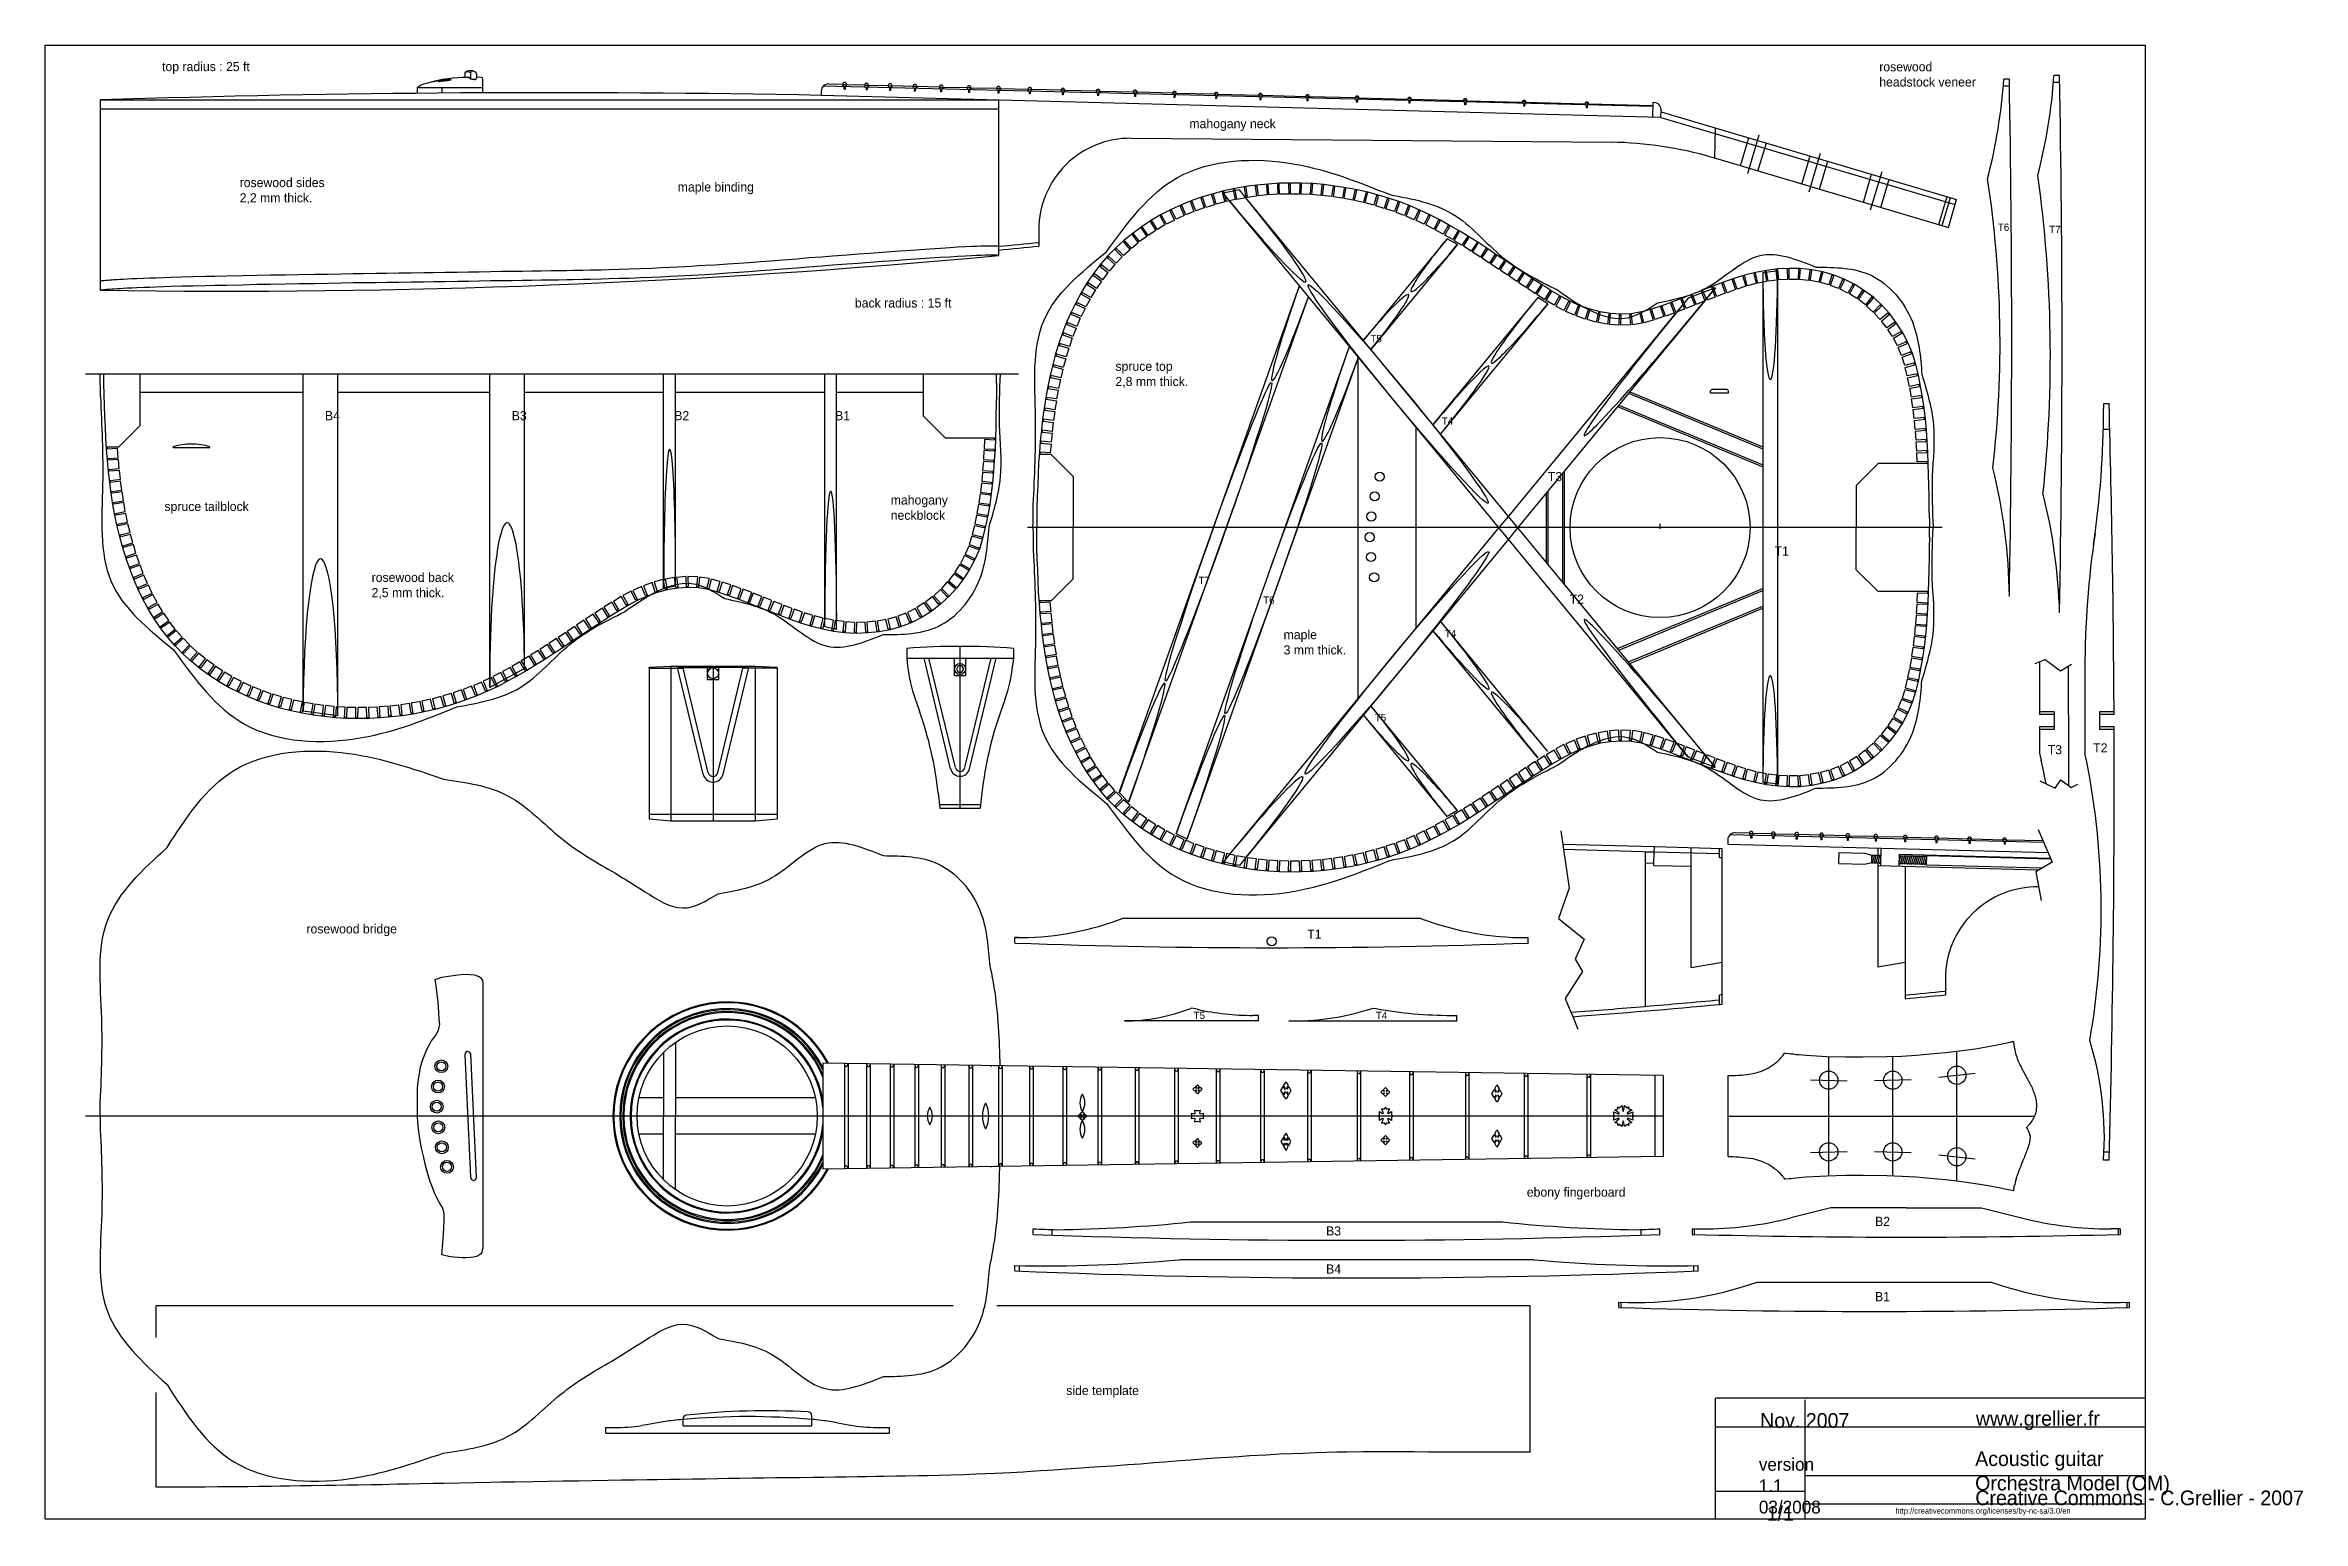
# Model space of a CAD drawing. Header units: metres. Extents: x 0 to 1234, y -807 to 0.
import ezdxf

# ---------------------------------------------------------------- set-up
doc = ezdxf.new("R2010")
doc.units = ezdxf.units.M
for name, color, linetype in [('ANNOTATIONS', 4, 'Continuous'), ('KERFING', 6, 'Continuous'), ('OUTLINE', 7, 'Continuous')]:
    doc.layers.add(name, color=color, linetype=linetype)

msp = doc.modelspace()

# ---------------------------------------------------------------- texts
at = {"layer": 'ANNOTATIONS', "attachment_point": 1}
for s, insert, char_height in [('top\\~radius\\~:\\~25\\~ft', (63.9, -9.2), 5), ('rosewood\\Pheadstock\\~veneer\\P', (1002.3, -9.3), 5), ('mahogany\\~neck', (625.3, -40.4), 5), ('rosewood\\~sides\\P2,2\\~mm\\~thick.', (106.3, -72.6), 5), ('maple\\~binding', (345.7, -75), 5), ('T6', (1067.1, -97.5), 4), ('T7', (1095.2, -98.7), 4), ('back\\~radius\\~:\\~15\\~ft', (442.5, -138.4), 5), ('T5', (724.2, -158.4), 4), ('spruce\\~top\\P2,8\\~mm\\~thick.', (584.9, -173), 5), ('B4', (152.9, -200), 5), ('B3', (255, -200), 5), ('B2', (343.8, -200), 5), ('B1', (431.7, -200), 5), ('T4', (763.2, -203.5), 4), ('T3', (821.2, -233.3), 5), ('mahogany\\Pneckblock', (462.1, -246.1), 5), ('spruce\\~tailblock', (65.2, -249.6), 5), ('T1', (945.1, -274), 5), ('rosewood\\~back\\P2,5\\~mm\\~thick.', (178.4, -288.4), 5), ('T7', (630.3, -290.6), 4), ('T6', (665.6, -301.3), 4), ('T2', (833.1, -300.3), 5), ('maple\\P3\\~mm\\~thick.', (676.8, -319.7), 5), ('T4', (764.9, -319.6), 4), ('T5', (726.6, -365.5), 4), ('T2', (1119.2, -381.6), 5), ('T3', (1094.4, -382.6), 5), ('rosewood\\~bridge', (142.8, -480.5), 5), ('T1', (689.7, -483.4), 5), ('T5', (627.6, -528.3), 4), ('T4', (727.2, -528.3), 4), ('ebony\\~fingerboard', (809.7, -624.4), 5), ('B2', (1000, -640.4), 5), ('B3', (700, -645.6), 5), ('B4', (700, -666.4), 5), ('B1', (1000, -681.5), 5), ('side\\~template', (558, -732.8), 5), ('Nov.\\~2007', (937.2, -747.7), 8), ('www.grellier.fr', (1055.1, -746.6), 8), ('www.grellier.fr', (1055.1, -746.6), 8), ('version\\P1.1\\P03/2008', (936.5, -772.2), 7), ('Acoustic\\~guitar\\POrchestra\\~Model\\~(OM)', (1054.7, -768.6), 8), ('Creative\\~Commons\\~-\\~C.Grellier\\~-\\~2007', (1054.8, -790), 8), ('1/1', (940.8, -798.5), 8), ('1/1', (940.8, -798.5), 8), ('http://creativecommons.org/licenses/by-nc-sa/3.0/en', (1011.1, -799.6), 3)]:
    msp.add_mtext(s, dxfattribs=dict(at, insert=insert, char_height=char_height))

# ---------------------------------------------------------------- linework, layer by layer
at = {"layer": 'ANNOTATIONS'}
for p, q in [((520.7, -114.9), (521, -115)), ((30, -585.3), (30, -585.4))]:
    msp.add_line(p, q, dxfattribs=at)
at = {"layer": 'KERFING'}
for p, q in [((626.6, -85), (620.9, -87.2)), ((626.8, -85.4), (625.9, -85.8)), ((625.9, -85.8), (627.8, -90.9)), ((632.4, -82.9), (626.6, -85)), ((628.8, -90.6), (626.8, -85.4)), ((632.6, -83.4), (631.6, -83.7)), ((631.6, -83.7), (633.3, -89)), ((638.3, -81.2), (632.4, -82.9)), ((634.3, -88.7), (632.6, -83.4)), ((638.4, -81.7), (637.4, -81.9)), ((637.4, -81.9), (639, -87.2)), ((644.2, -79.7), (638.3, -81.2)), ((639.9, -87), (638.4, -81.7)), ((644.6, -85.7), (639.9, -87)), ((644.3, -80.1), (643.3, -80.4)), ((643.3, -80.4), (644.6, -85.7)), ((650.2, -78.4), (644.2, -79.7)), ((645.6, -85.5), (644.3, -80.1)), ((650.3, -84.4), (645.6, -85.5)), ((650.3, -78.9), (649.3, -79.1)), ((649.3, -79.1), (650.3, -84.4)), ((656.2, -77.3), (650.2, -78.4)), ((651.3, -84.3), (650.3, -78.9)), ((656.2, -83.4), (651.3, -84.3)), ((656.3, -77.8), (655.2, -78)), ((655.2, -78), (656.2, -83.4)), ((662.2, -76.5), (656.2, -77.3)), ((657.1, -83.2), (656.3, -77.8)), ((662, -82.6), (657.1, -83.2)), ((662.3, -77), (661.3, -77.1)), ((661.3, -77.1), (662, -82.6)), ((668.3, -75.9), (662.2, -76.5)), ((663, -82.4), (662.3, -77)), ((667.8, -81.9), (663, -82.4)), ((668.3, -76.4), (667.4, -76.5)), ((667.4, -76.5), (667.8, -81.9)), ((674.4, -75.5), (668.3, -75.9)), ((668.8, -81.9), (668.3, -76.4)), ((673.7, -81.5), (668.8, -81.9)), ((674.4, -76), (673.4, -76.1)), ((673.4, -76.1), (673.7, -81.5)), ((680.5, -75.4), (674.4, -75.5)), ((674.6, -81.5), (674.4, -76)), ((679.6, -81.4), (674.6, -81.5)), ((680.5, -75.9), (679.5, -75.9)), ((679.5, -75.9), (679.6, -81.4)), ((686.6, -75.4), (680.5, -75.4)), ((680.6, -81.4), (680.5, -75.9)), ((685.4, -81.4), (680.6, -81.4)), ((685.6, -75.9), (685.4, -81.4)), ((686.6, -75.9), (685.6, -75.9)), ((686.4, -81.4), (686.6, -75.9)), ((691.3, -81.7), (686.4, -81.4)), ((692.7, -75.7), (686.6, -75.4)), ((691.7, -76.2), (691.3, -81.7)), ((692.7, -76.2), (691.7, -76.2)), ((692.3, -81.7), (692.7, -76.2)), ((697.2, -82.1), (692.3, -81.7)), ((698.8, -76.2), (692.7, -75.7)), ((697.7, -76.6), (697.2, -82.1)), ((698.8, -76.7), (697.7, -76.6)), ((698.1, -82.2), (698.8, -76.7)), ((703, -82.8), (698.1, -82.2)), ((704.8, -77), (698.8, -76.2)), ((703.8, -77.3), (703, -82.8)), ((704.8, -77.5), (703.8, -77.3)), ((704, -82.9), (704.8, -77.5)), ((708.9, -83.6), (704, -82.9)), ((710.9, -77.9), (704.8, -77)), ((709.8, -78.2), (708.9, -83.6)), ((710.8, -78.4), (709.8, -78.2)), ((709.8, -83.8), (710.8, -78.4)), ((714.7, -84.7), (709.8, -83.8)), ((716.9, -79.1), (710.9, -77.9)), ((715.7, -79.3), (714.7, -84.7)), ((715.6, -84.9), (716.8, -79.5)), ((720.4, -86), (715.6, -84.9)), ((716.8, -79.5), (715.7, -79.3)), ((722.8, -80.4), (716.9, -79.1)), ((721.7, -80.7), (720.4, -86)), ((721.4, -86.2), (722.7, -80.9)), ((726.1, -87.5), (721.4, -86.2)), ((722.7, -80.9), (721.7, -80.7)), ((728.7, -82), (722.8, -80.4)), ((727.6, -82.2), (726.1, -87.5)), ((727.1, -87.8), (728.6, -82.5)), ((728.6, -82.5), (727.6, -82.2)), ((734.6, -83.8), (728.7, -82)), ((733.4, -83.9), (731.8, -89.2)), ((732.7, -89.5), (734.4, -84.2)), ((734.4, -84.2), (733.4, -83.9)), ((740.3, -85.7), (734.6, -83.8)), ((739.2, -85.9), (737.3, -91)), ((738.3, -91.4), (740.1, -86.2)), ((740.1, -86.2), (739.2, -85.9)), ((746, -87.9), (740.3, -85.7)), ((604.6, -95.7), (599.5, -99.1)), ((604.8, -96.1), (604, -96.7)), ((604, -96.7), (606.9, -101.3)), ((609.9, -92.6), (604.6, -95.7)), ((607.8, -100.8), (604.8, -96.1)), ((611.9, -98.3), (607.8, -100.8)), ((610.1, -93.1), (609.3, -93.5)), ((609.3, -93.5), (611.9, -98.3)), ((615.4, -89.8), (609.9, -92.6)), ((612.8, -97.9), (610.1, -93.1)), ((617.1, -95.6), (612.8, -97.9)), ((615.6, -90.2), (614.7, -90.7)), ((614.7, -90.7), (617.1, -95.6)), ((620.9, -87.2), (615.4, -89.8)), ((618, -95.2), (615.6, -90.2)), ((622.4, -93.1), (618, -95.2)), ((621.1, -87.7), (620.2, -88.1)), ((620.2, -88.1), (622.4, -93.1)), ((623.3, -92.8), (621.1, -87.7)), ((627.8, -90.9), (623.3, -92.8)), ((633.3, -89), (628.8, -90.6)), ((639, -87.2), (634.3, -88.7)), ((731.8, -89.2), (727.1, -87.8)), ((737.3, -91), (732.7, -89.5)), ((742.8, -93.1), (738.3, -91.4)), ((744.9, -88), (742.8, -93.1)), ((743.7, -93.5), (745.8, -88.4)), ((748.2, -95.4), (743.7, -93.5)), ((745.8, -88.4), (744.9, -88)), ((751.6, -90.3), (746, -87.9)), ((750.5, -90.4), (748.2, -95.4)), ((749.2, -95.8), (751.4, -90.8)), ((753.6, -97.9), (749.2, -95.8)), ((751.4, -90.8), (750.5, -90.4)), ((757.1, -92.9), (751.6, -90.3)), ((756, -93), (753.6, -97.9)), ((754.5, -98.3), (756.9, -93.4)), ((758.8, -100.6), (754.5, -98.3)), ((756.9, -93.4), (756, -93)), ((762.5, -95.7), (757.1, -92.9)), ((761.4, -95.7), (758.8, -100.6)), ((759.7, -101), (762.3, -96.2)), ((762.3, -96.2), (761.4, -95.7)), ((767.9, -98.7), (762.5, -95.7)), ((766.7, -98.6), (764, -103.4)), ((767.6, -99.1), (766.7, -98.6)), ((773.1, -101.7), (767.9, -98.7)), ((585.1, -110.7), (580.8, -115.1)), ((589.7, -106.6), (585.1, -110.7)), ((590, -107), (589.3, -107.6)), ((589.3, -107.6), (592.9, -111.8)), ((594.5, -102.7), (589.7, -106.6)), ((593.6, -111.1), (590, -107)), ((597.3, -108.1), (593.6, -111.1)), ((594.8, -103.1), (594, -103.7)), ((594, -103.7), (597.3, -108.1)), ((599.5, -99.1), (594.5, -102.7)), ((598.1, -107.4), (594.8, -103.1)), ((602.1, -104.5), (598.1, -107.4)), ((599.7, -99.5), (598.9, -100.1)), ((598.9, -100.1), (602.1, -104.5)), ((602.8, -104), (599.7, -99.5)), ((606.9, -101.3), (602.8, -104)), ((764, -103.4), (759.7, -101)), ((764.9, -103.9), (767.6, -99.1)), ((769.2, -106.3), (764.9, -103.9)), ((772, -101.6), (769.2, -106.3)), ((770, -106.9), (772.8, -102.1)), ((774.2, -109.4), (770, -106.9)), ((772.8, -102.1), (772, -101.6)), ((778.3, -104.9), (773.1, -101.7)), ((777.2, -104.7), (774.2, -109.4)), ((775.1, -109.9), (778, -105.3)), ((779.3, -112.6), (775.1, -109.9)), ((778, -105.3), (777.2, -104.7)), ((783.4, -108.1), (778.3, -104.9)), ((782.3, -108), (779.3, -112.6)), ((780.1, -113.1), (783.1, -108.5)), ((783.1, -108.5), (782.3, -108)), ((788.4, -111.4), (783.4, -108.1)), ((576.8, -119.8), (573, -124.7)), ((577.2, -120.1), (576.5, -120.9)), ((576.5, -120.9), (580.8, -124.3)), ((580.8, -115.1), (576.8, -119.8)), ((581.4, -123.6), (577.2, -120.1)), ((581.2, -115.5), (580.5, -116.2)), ((580.5, -116.2), (584.6, -119.9)), ((585.2, -119.2), (581.2, -115.5)), ((584.6, -119.9), (581.4, -123.6)), ((585.5, -111.1), (584.8, -111.8)), ((584.8, -111.8), (588.6, -115.7)), ((588.6, -115.7), (585.2, -119.2)), ((589.3, -115), (585.5, -111.1)), ((592.9, -111.8), (589.3, -115)), ((784.3, -115.8), (780.1, -113.1)), ((787.3, -111.2), (784.3, -115.8)), ((785.1, -116.4), (788.2, -111.8)), ((789.3, -119.1), (785.1, -116.4)), ((788.2, -111.8), (787.3, -111.2)), ((793.4, -114.7), (788.4, -111.4)), ((792.3, -114.5), (789.3, -119.1)), ((790.1, -119.7), (793.2, -115.1)), ((794.3, -122.4), (790.1, -119.7)), ((793.2, -115.1), (792.3, -114.5)), ((798.4, -118), (793.4, -114.7)), ((797.3, -117.9), (794.3, -122.4)), ((795.1, -123), (798.1, -118.4)), ((799.2, -125.8), (795.1, -123)), ((798.1, -118.4), (797.3, -117.9)), ((803.4, -121.4), (798.4, -118)), ((802.3, -121.2), (799.2, -125.8)), ((800.1, -126.3), (803.1, -121.8)), ((803.1, -121.8), (802.3, -121.2)), ((808.4, -124.7), (803.4, -121.4)), ((940.6, -123.1), (934.6, -124.2)), ((946.8, -122.3), (940.6, -123.1)), ((946.8, -122.8), (945.8, -122.9)), ((945.8, -122.9), (946.4, -128.4)), ((953, -122), (946.8, -122.3)), ((947.4, -128.3), (946.8, -122.8)), ((953, -122.5), (952, -122.5)), ((952, -122.5), (952.2, -128)), ((959.3, -122.1), (953, -122)), ((953.1, -128), (953, -122.5)), ((958.2, -122.6), (957.9, -128.1)), ((959.2, -122.6), (958.2, -122.6)), ((958.8, -128.1), (959.2, -122.6)), ((965.5, -122.8), (959.3, -122.1)), ((964.4, -123.1), (963.6, -128.6)), ((965.4, -123.3), (964.4, -123.1)), ((964.5, -128.7), (965.4, -123.3)), ((971.5, -123.9), (965.5, -122.8)), ((566.3, -135), (563.4, -140.4)), ((566.7, -135.2), (566.2, -136.1)), ((569.5, -129.7), (566.3, -135)), ((571.5, -138), (566.7, -135.2)), ((569.9, -130), (569.4, -130.9)), ((569.4, -130.9), (574, -133.8)), ((573, -124.7), (569.5, -129.7)), ((574.6, -133), (569.9, -130)), ((574, -133.8), (571.5, -138)), ((573.4, -125), (572.8, -125.8)), ((572.8, -125.8), (577.3, -129)), ((577.9, -128.2), (573.4, -125)), ((577.3, -129), (574.6, -133)), ((580.8, -124.3), (577.9, -128.2)), ((804.2, -129.1), (800.1, -126.3)), ((807.3, -124.5), (804.2, -129.1)), ((805.1, -129.7), (808.1, -125.1)), ((809.2, -132.4), (805.1, -129.7)), ((808.1, -125.1), (807.3, -124.5)), ((813.4, -128), (808.4, -124.7)), ((812.3, -127.8), (809.2, -132.4)), ((810.1, -133), (813.1, -128.4)), ((814.3, -135.7), (810.1, -133)), ((813.1, -128.4), (812.3, -127.8)), ((818.4, -131.2), (813.4, -128)), ((817.3, -131.1), (814.3, -135.7)), ((815.1, -136.3), (818.1, -131.6)), ((818.1, -131.6), (817.3, -131.1)), ((823.4, -134.4), (818.4, -131.2)), ((822.3, -134.3), (819.4, -139)), ((820.2, -139.5), (823.1, -134.8)), ((823.1, -134.8), (822.3, -134.3)), ((828.4, -137.4), (823.4, -134.4)), ((905.7, -133.9), (900.2, -136.1)), ((905.9, -134.3), (905, -134.7)), ((905, -134.7), (907, -139.8)), ((911.4, -131.7), (905.7, -133.9)), ((908, -139.4), (905.9, -134.3)), ((911.5, -132.2), (910.6, -132.5)), ((910.6, -132.5), (912.6, -137.7)), ((917.1, -129.6), (911.4, -131.7)), ((913.5, -137.3), (911.5, -132.2)), ((918.1, -135.6), (913.5, -137.3)), ((917.2, -130.1), (916.3, -130.4)), ((916.3, -130.4), (918.1, -135.6)), ((922.8, -127.6), (917.1, -129.6)), ((919.1, -135.3), (917.2, -130.1)), ((923.7, -133.6), (919.1, -135.3)), ((922.9, -128.1), (922, -128.4)), ((922, -128.4), (923.7, -133.6)), ((928.6, -125.7), (922.8, -127.6)), ((924.7, -133.3), (922.9, -128.1)), ((929.3, -131.8), (924.7, -133.3)), ((928.8, -126.2), (927.7, -126.5)), ((927.7, -126.5), (929.3, -131.8)), ((934.6, -124.2), (928.6, -125.7)), ((930.2, -131.5), (928.8, -126.2)), ((935, -130.3), (930.2, -131.5)), ((934.7, -124.7), (933.7, -125)), ((933.7, -125), (935, -130.3)), ((935.9, -130.1), (934.7, -124.7)), ((940.6, -129.2), (935.9, -130.1)), ((940.7, -123.6), (939.7, -123.7)), ((939.7, -123.7), (940.6, -129.2)), ((941.6, -129), (940.7, -123.6)), ((946.4, -128.4), (941.6, -129)), ((952.2, -128), (947.4, -128.3)), ((957.9, -128.1), (953.1, -128)), ((963.6, -128.6), (958.8, -128.1)), ((969.3, -129.6), (964.5, -128.7)), ((970.5, -124.2), (969.3, -129.6)), ((970.2, -129.8), (971.4, -124.4)), ((974.8, -131), (970.2, -129.8)), ((971.4, -124.4), (970.5, -124.2)), ((977.6, -125.7), (971.5, -123.9)), ((976.4, -125.8), (974.8, -131)), ((975.7, -131.3), (977.5, -126.1)), ((980.1, -133), (975.7, -131.3)), ((977.5, -126.1), (976.4, -125.8)), ((983.5, -128), (977.6, -125.7)), ((982.3, -128), (980.1, -133)), ((981, -133.4), (983.3, -128.4)), ((985.2, -135.6), (981, -133.4)), ((983.3, -128.4), (982.3, -128)), ((989, -130.8), (983.5, -128)), ((987.9, -130.8), (985.2, -135.6)), ((986.1, -136), (988.8, -131.2)), ((988.8, -131.2), (987.9, -130.8)), ((994.3, -134.2), (989, -130.8)), ((993.2, -134), (990.1, -138.5)), ((990.9, -139.1), (994, -134.6)), ((994, -134.6), (993.2, -134)), ((999.3, -138), (994.3, -134.2)), ((560.7, -145.9), (558.2, -151.4)), ((563.4, -140.4), (560.7, -145.9)), ((561.1, -146.1), (560.7, -147)), ((560.7, -147), (565.7, -149.3)), ((566.1, -148.4), (561.1, -146.1)), ((563.8, -140.6), (563.3, -141.5)), ((563.3, -141.5), (568.3, -144)), ((568.7, -143.1), (563.8, -140.6)), ((568.3, -144), (566.1, -148.4)), ((566.2, -136.1), (571, -138.8)), ((571, -138.8), (568.7, -143.1)), ((819.4, -139), (815.1, -136.3)), ((824.6, -142.1), (820.2, -139.5)), ((827.4, -137.4), (824.6, -142.1)), ((825.5, -142.6), (828.2, -137.9)), ((830, -145.1), (825.5, -142.6)), ((828.2, -137.9), (827.4, -137.4)), ((833.6, -140.1), (828.4, -137.4)), ((832.5, -140.1), (830, -145.1)), ((831, -145.5), (833.4, -140.6)), ((835.7, -147.6), (831, -145.5)), ((833.4, -140.6), (832.5, -140.1)), ((838.9, -142.4), (833.6, -140.1)), ((837.8, -142.5), (835.7, -147.6)), ((836.7, -148), (838.7, -142.9)), ((841.6, -149.7), (836.7, -148)), ((838.7, -142.9), (837.8, -142.5)), ((844.3, -144.3), (838.9, -142.4)), ((843.2, -144.5), (841.6, -149.7)), ((842.6, -150), (844.1, -144.8)), ((844.1, -144.8), (843.2, -144.5)), ((849.8, -145.7), (844.3, -144.3)), ((848.8, -146), (847.6, -151.4)), ((848.6, -151.6), (849.7, -146.2)), ((849.7, -146.2), (848.8, -146)), ((855.5, -146.7), (849.8, -145.7)), ((854.5, -147), (853.8, -152.5)), ((855.5, -147.2), (854.5, -147)), ((854.8, -152.6), (855.5, -147.2)), ((861.2, -147), (855.5, -146.7)), ((860.2, -147.5), (860, -153)), ((861.2, -147.5), (860.2, -147.5)), ((861, -153), (861.2, -147.5)), ((866.8, -146.8), (861.2, -147)), ((866.9, -147.3), (865.9, -147.4)), ((865.9, -147.4), (866.4, -152.9)), ((872.3, -145.8), (866.8, -146.8)), ((867.4, -152.8), (866.9, -147.3)), ((872.4, -146.3), (871.4, -146.6)), ((871.4, -146.6), (872.7, -151.9)), ((877.9, -144.3), (872.3, -145.8)), ((873.7, -151.7), (872.4, -146.3)), ((878, -144.7), (877.1, -145)), ((877.1, -145), (878.7, -150.3)), ((883.5, -142.4), (877.9, -144.3)), ((879.6, -150), (878, -144.7)), ((883.6, -142.9), (882.7, -143.2)), ((882.7, -143.2), (884.5, -148.4)), ((889, -140.4), (883.5, -142.4)), ((885.4, -148.1), (883.6, -142.9)), ((890.2, -146.4), (885.4, -148.1)), ((889.2, -140.9), (888.3, -141.2)), ((888.3, -141.2), (890.2, -146.4)), ((894.6, -138.3), (889, -140.4)), ((891.2, -146), (889.2, -140.9)), ((895.8, -144.3), (891.2, -146)), ((894.8, -138.8), (893.9, -139.1)), ((893.9, -139.1), (895.8, -144.3)), ((900.2, -136.1), (894.6, -138.3)), ((896.8, -143.9), (894.8, -138.8)), ((901.5, -142), (896.8, -143.9)), ((900.3, -136.6), (899.4, -136.9)), ((899.4, -136.9), (901.5, -142)), ((902.4, -141.7), (900.3, -136.6)), ((907, -139.8), (902.4, -141.7)), ((912.6, -137.7), (908, -139.4)), ((990.1, -138.5), (986.1, -136)), ((994.7, -142), (990.9, -139.1)), ((998.1, -137.7), (994.7, -142)), ((995.4, -142.6), (999, -138.4)), ((998.9, -145.9), (995.4, -142.6)), ((999, -138.4), (998.1, -137.7)), ((1002.8, -141.9), (998.9, -145.9)), ((1003.9, -142.3), (999.3, -138)), ((999.6, -146.5), (1003.5, -142.7)), ((1002.8, -150), (999.6, -146.5)), ((1003.5, -142.7), (1002.8, -141.9)), ((1007, -146.5), (1002.8, -150)), ((1003.5, -150.8), (1007.7, -147.2)), ((1008, -146.9), (1003.9, -142.3)), ((1007.7, -147.2), (1007, -146.5)), ((1011.8, -151.9), (1008, -146.9)), ((556, -157.2), (554, -163)), ((558.2, -151.4), (556, -157.2)), ((556.5, -157.3), (556.1, -158.3)), ((556.1, -158.3), (561.3, -160.2)), ((561.6, -159.2), (556.5, -157.3)), ((558.7, -151.6), (558.3, -152.6)), ((558.3, -152.6), (563.4, -154.7)), ((563.8, -153.8), (558.7, -151.6)), ((561.3, -160.2), (559.7, -164.8)), ((563.4, -154.7), (561.6, -159.2)), ((565.7, -149.3), (563.8, -153.8)), ((847.6, -151.4), (842.6, -150)), ((853.8, -152.5), (848.6, -151.6)), ((860, -153), (854.8, -152.6)), ((866.4, -152.9), (861, -153)), ((872.7, -151.9), (867.4, -152.8)), ((878.7, -150.3), (873.7, -151.7)), ((884.5, -148.4), (879.6, -150)), ((1006.4, -154.5), (1003.5, -150.8)), ((1010.8, -151.4), (1006.4, -154.5)), ((1006.9, -155.4), (1011.4, -152.2)), ((1009.5, -159.3), (1006.9, -155.4)), ((1014.2, -156.6), (1009.5, -159.3)), ((1010, -160.2), (1014.7, -157.4)), ((1012.2, -164.4), (1010, -160.2)), ((1011.4, -152.2), (1010.8, -151.4)), ((1015.2, -157.2), (1011.8, -151.9)), ((1014.7, -157.4), (1014.2, -156.6)), ((1018.1, -162.8), (1015.2, -157.2)), ((552.2, -168.7), (550.6, -174.6)), ((554, -163), (552.2, -168.7)), ((552.7, -168.9), (552.4, -169.8)), ((552.4, -169.8), (557.7, -171.4)), ((558, -170.4), (552.7, -168.9)), ((554.5, -163.1), (554.2, -164.1)), ((554.2, -164.1), (559.4, -165.7)), ((559.7, -164.8), (554.5, -163.1)), ((557.7, -171.4), (556.4, -176.1)), ((559.4, -165.7), (558, -170.4)), ((1017.2, -162), (1012.2, -164.4)), ((1012.6, -165.3), (1017.6, -163)), ((1014.5, -169.7), (1012.6, -165.3)), ((1019.6, -167.7), (1014.5, -169.7)), ((1014.8, -170.5), (1020, -168.7)), ((1016.2, -175.1), (1014.8, -170.5)), ((1017.6, -163), (1017.2, -162)), ((1020.5, -168.6), (1018.1, -162.8)), ((1020, -168.7), (1019.6, -167.7)), ((1022.2, -174.5), (1020.5, -168.6)), ((32.1, -184.9), (32.1, -179.8)), ((32.3, -190.9), (32.1, -184.9)), ((519.9, -184.8), (519.8, -190.8)), ((519.9, -184.8), (519.9, -179.8)), ((549.2, -180.5), (547.9, -186.5)), ((550.6, -174.6), (549.2, -180.5)), ((549.6, -180.6), (549.4, -181.7)), ((549.4, -181.7), (554.8, -182.8)), ((555, -181.9), (549.6, -180.6)), ((551.1, -174.8), (550.8, -175.7)), ((550.8, -175.7), (556.2, -177.1)), ((556.4, -176.1), (551.1, -174.8)), ((554.8, -182.8), (553.8, -187.6)), ((556.2, -177.1), (555, -181.9)), ((1021.5, -173.7), (1016.2, -175.1)), ((1016.4, -176.1), (1021.7, -174.7)), ((1017.6, -180.8), (1016.4, -176.1)), ((1023, -179.6), (1017.6, -180.8)), ((1017.8, -181.8), (1023.2, -180.6)), ((1018.8, -186.6), (1017.8, -181.8)), ((1021.7, -174.7), (1021.5, -173.7)), ((1023.7, -180.4), (1022.2, -174.5)), ((1023.2, -180.6), (1023, -179.6)), ((1024.9, -186.4), (1023.7, -180.4)), ((32.4, -196.9), (32.3, -190.9)), ((32.6, -202.9), (32.4, -196.9)), ((519.7, -196.8), (519.6, -202.8)), ((519.8, -190.8), (519.7, -196.8)), ((546.8, -192.5), (545.9, -198.4)), ((547.9, -186.5), (546.8, -192.5)), ((547.3, -192.6), (547.2, -193.5)), ((547.2, -193.5), (552.6, -194.4)), ((552.7, -193.4), (547.3, -192.6)), ((548.4, -186.6), (548.2, -187.6)), ((548.2, -187.6), (553.6, -188.6)), ((553.8, -187.6), (548.4, -186.6)), ((552.6, -194.4), (551.8, -199.3)), ((553.6, -188.6), (552.7, -193.4)), ((1024.2, -185.5), (1018.8, -186.6)), ((1019, -187.5), (1024.4, -186.5)), ((1019.9, -192.4), (1019, -187.5)), ((1025.3, -191.5), (1019.9, -192.4)), ((1020, -193.3), (1025.5, -192.5)), ((1020.7, -198.2), (1020, -193.3)), ((1024.4, -186.5), (1024.2, -185.5)), ((1026, -192.4), (1024.9, -186.4)), ((1025.5, -192.5), (1025.3, -191.5)), ((1026.8, -198.5), (1026, -192.4)), ((32.9, -208.9), (32.6, -202.9)), ((33.2, -214.9), (32.9, -208.9)), ((519.5, -208.8), (519.3, -214.9)), ((519.6, -202.8), (519.5, -208.8)), ((545.1, -204.4), (544.4, -210.5)), ((545.9, -198.4), (545.1, -204.4)), ((545.6, -204.5), (545.4, -205.5)), ((545.4, -205.5), (550.9, -206.2)), ((551, -205.2), (545.6, -204.5)), ((546.4, -198.5), (546.2, -199.5)), ((546.2, -199.5), (551.7, -200.3)), ((551.8, -199.3), (546.4, -198.5)), ((550.9, -206.2), (550.4, -211.1)), ((551.7, -200.3), (551, -205.2)), ((1026.2, -197.5), (1020.7, -198.2)), ((1020.9, -199.2), (1026.3, -198.5)), ((1021.4, -204.1), (1020.9, -199.2)), ((1026.9, -203.5), (1021.4, -204.1)), ((1021.5, -205.1), (1027, -204.5)), ((1022, -210), (1021.5, -205.1)), ((1027.5, -209.5), (1022, -210)), ((1026.3, -198.5), (1026.2, -197.5)), ((1027.5, -204.5), (1026.8, -198.5)), ((1027, -204.5), (1026.9, -203.5)), ((1028.1, -210.5), (1027.5, -204.5)), ((1027.6, -210.5), (1027.5, -209.5)), ((33.6, -221), (33.2, -214.9)), ((34, -227), (33.6, -221)), ((34.1, -220.9), (34, -219.9)), ((39.5, -220.5), (34.1, -220.9)), ((39.9, -225.5), (39.5, -220.5)), ((513, -221.6), (512.8, -226.5)), ((518.5, -221.9), (513, -221.6)), ((513.3, -215.6), (513.1, -220.6)), ((513.1, -220.6), (518.6, -220.9)), ((518.8, -215.9), (513.3, -215.6)), ((518.6, -220.9), (518.5, -221.9)), ((519.1, -220.9), (518.7, -226.9)), ((518.8, -214.9), (518.8, -215.9)), ((519.3, -214.9), (519.1, -220.9)), ((543.8, -216.5), (543.3, -222.5)), ((544.4, -210.5), (543.8, -216.5)), ((544.3, -216.5), (544.2, -217.5)), ((544.2, -217.5), (549.7, -218)), ((549.8, -217), (544.3, -216.5)), ((544.9, -210.5), (544.8, -211.5)), ((544.8, -211.5), (550.3, -212.1)), ((550.4, -211.1), (544.9, -210.5)), ((549.7, -218), (549.3, -222.9)), ((550.3, -212.1), (549.8, -217)), ((1022.1, -211), (1027.6, -210.5)), ((1022.5, -215.9), (1022.1, -211)), ((1028, -215.6), (1022.5, -215.9)), ((1022.5, -216.9), (1028, -216.6)), ((1022.8, -221.9), (1022.5, -216.9)), ((1028.3, -221.6), (1022.8, -221.9)), ((1028, -216.6), (1028, -215.6)), ((1028.5, -216.5), (1028.1, -210.5)), ((1028.4, -222.6), (1028.3, -221.6)), ((1028.9, -222.5), (1028.5, -216.5)), ((34.6, -233), (34, -227)), ((34.4, -225.9), (39.9, -225.5)), ((34.5, -226.9), (34.4, -225.9)), ((40, -226.5), (34.5, -226.9)), ((35.3, -239), (34.6, -233)), ((35, -231.9), (40.5, -231.4)), ((35.1, -232.9), (35, -231.9)), ((40.6, -232.4), (35.1, -232.9)), ((40.5, -231.4), (40, -226.5)), ((41.1, -237.3), (40.6, -232.4)), ((512.2, -233.5), (511.8, -238.4)), ((517.7, -233.9), (512.2, -233.5)), ((512.7, -227.5), (512.3, -232.5)), ((512.3, -232.5), (517.8, -232.9)), ((518.2, -227.9), (512.7, -227.5)), ((512.8, -226.5), (518.2, -226.9)), ((517.8, -232.9), (517.7, -233.9)), ((518.3, -233), (517.7, -239)), ((518.2, -226.9), (518.2, -227.9)), ((518.7, -226.9), (518.3, -233)), ((542.9, -228.5), (542.7, -234.5)), ((543.3, -222.5), (542.9, -228.5)), ((549.3, -222.9), (543.8, -222.5)), ((543.8, -222.5), (543.8, -223.5)), ((1022.9, -222.9), (1028.4, -222.6)), ((1023.1, -227.8), (1022.9, -222.9)), ((1028.6, -227.6), (1023.1, -227.8)), ((1028.6, -228.6), (1028.6, -227.6)), ((1029.1, -228.6), (1028.9, -222.5)), ((1029.3, -234.6), (1029.1, -228.6)), ((36.1, -245), (35.3, -239)), ((35.7, -238), (41.1, -237.3)), ((35.8, -239), (35.7, -238)), ((41.2, -238.3), (35.8, -239)), ((37, -251), (36.1, -245)), ((36.5, -244), (41.9, -243.2)), ((36.6, -244.9), (36.5, -244)), ((42, -244.2), (36.6, -244.9)), ((41.9, -243.2), (41.2, -238.3)), ((42.8, -249), (42, -244.2)), ((510.9, -245.3), (510.2, -250.1)), ((516.4, -245.9), (510.9, -245.3)), ((511.7, -239.4), (511.1, -244.3)), ((511.1, -244.3), (516.5, -245)), ((517.1, -239.9), (511.7, -239.4)), ((511.8, -238.4), (517.2, -238.9)), ((517, -245), (516.2, -251)), ((516.5, -245), (516.4, -245.9)), ((517.7, -239), (517, -245)), ((517.2, -238.9), (517.1, -239.9)), ((542.2, -246.6), (542, -252.6)), ((542.4, -240.6), (542.2, -246.6)), ((542.7, -234.5), (542.4, -240.6)), ((1029.4, -240.6), (1029.3, -234.6)), ((1029.5, -246.6), (1029.4, -240.6)), ((1029.6, -252.6), (1029.5, -246.6)), ((38.1, -257), (37, -251)), ((37.4, -249.9), (42.8, -249)), ((37.5, -250.9), (37.4, -249.9)), ((43, -250), (37.5, -250.9)), ((39.4, -263), (38.1, -257)), ((38.4, -255.9), (43.8, -254.9)), ((38.6, -256.9), (38.4, -255.9)), ((44, -255.9), (38.6, -256.9)), ((43.8, -254.9), (43, -250)), ((45, -260.7), (44, -255.9)), ((509, -256.9), (508, -261.7)), ((514.4, -257.9), (509, -256.9)), ((510.1, -251.1), (509.2, -255.9)), ((509.2, -255.9), (514.6, -256.9)), ((515.5, -252), (510.1, -251.1)), ((510.2, -250.1), (515.7, -250.9)), ((515.1, -257), (513.9, -263)), ((514.6, -256.9), (514.4, -257.9)), ((516.2, -251), (515.1, -257)), ((515.7, -250.9), (515.5, -252)), ((542, -252.6), (541.9, -258.6)), ((541.9, -258.6), (541.9, -263.7)), ((1029.7, -258.6), (1029.6, -252.6)), ((1029.7, -258.6), (1029.7, -263.7)), ((40.8, -268.8), (39.4, -263)), ((39.6, -261.8), (45, -260.7)), ((39.9, -262.8), (39.6, -261.8)), ((45.2, -261.6), (39.9, -262.8)), ((42.4, -274.7), (40.8, -268.8)), ((41, -267.7), (46.4, -266.4)), ((41.3, -268.7), (41, -267.7)), ((46.6, -267.4), (41.3, -268.7)), ((46.4, -266.4), (45.2, -261.6)), ((47.9, -272.1), (46.6, -267.4)), ((506.4, -268.4), (505, -272.9)), ((511.7, -269.8), (506.4, -268.4)), ((507.8, -262.7), (506.6, -267.4)), ((506.6, -267.4), (512, -268.8)), ((513.2, -263.9), (507.8, -262.7)), ((508, -261.7), (513.4, -262.9)), ((512.4, -268.9), (510.7, -274.9)), ((512, -268.8), (511.7, -269.8)), ((513.9, -263), (512.4, -268.9)), ((513.4, -262.9), (513.2, -263.9)), ((541.9, -268.8), (541.9, -263.7)), ((542, -274.8), (541.9, -268.8)), ((1029.7, -268.7), (1029.6, -274.7)), ((1029.7, -268.7), (1029.7, -263.7)), ((44.2, -280.5), (42.4, -274.7)), ((42.6, -273.6), (47.9, -272.1)), ((42.9, -274.6), (42.6, -273.6)), ((48.2, -273), (42.9, -274.6)), ((46.2, -286.3), (44.2, -280.5)), ((44.4, -279.4), (49.6, -277.7)), ((44.7, -280.4), (44.4, -279.4)), ((49.9, -278.7), (44.7, -280.4)), ((46.4, -285.2), (51.5, -283.3)), ((49.6, -277.7), (48.2, -273)), ((51.5, -283.3), (49.9, -278.7)), ((502.4, -279), (500.2, -283.3)), ((500.2, -283.3), (505, -286)), ((507.4, -281.5), (502.4, -279)), ((504.7, -273.8), (502.8, -278.2)), ((502.8, -278.2), (507.8, -280.5)), ((509.8, -275.7), (504.7, -273.8)), ((505, -272.9), (510.2, -274.7)), ((508.3, -280.7), (505.4, -286.3)), ((507.8, -280.5), (507.4, -281.5)), ((510.7, -274.9), (508.3, -280.7)), ((510.2, -274.7), (509.8, -275.7)), ((542.2, -280.8), (542, -274.8)), ((542.4, -286.8), (542.2, -280.8)), ((1029.5, -280.7), (1029.4, -286.8)), ((1029.6, -274.7), (1029.5, -280.7)), ((48.5, -292), (46.2, -286.3)), ((46.7, -286.1), (46.4, -285.2)), ((51.9, -284.2), (46.7, -286.1)), ((48.5, -290.8), (53.6, -288.8)), ((48.9, -291.8), (48.5, -290.8)), ((50.9, -297.6), (48.5, -292)), ((54, -289.7), (48.9, -291.8)), ((50.9, -296.5), (55.9, -294.2)), ((56.4, -295.1), (51.4, -297.4)), ((53.6, -288.8), (51.9, -284.2)), ((55.9, -294.2), (54, -289.7)), ((58.5, -299.5), (56.4, -295.1)), ((325.9, -295.9), (321.2, -298)), ((328, -300.9), (325.9, -295.9)), ((331.8, -293.7), (326.9, -295.5)), ((326.9, -295.5), (328.9, -300.6)), ((333.4, -299), (331.8, -293.7)), ((337.8, -292.1), (332.8, -293.4)), ((332.8, -293.4), (334.4, -298.7)), ((339, -297.5), (337.8, -292.1)), ((344, -291), (338.8, -291.9)), ((338.8, -291.9), (339.9, -297.2)), ((344.7, -296.4), (344, -291)), ((350.3, -290.5), (345, -290.9)), ((345, -290.9), (345.7, -296.3)), ((350.4, -296), (350.3, -290.5)), ((351.4, -295.9), (350.4, -296)), ((356.6, -290.6), (351.3, -290.4)), ((351.3, -290.4), (351.4, -295.9)), ((356.1, -296.1), (356.6, -290.6)), ((357.1, -296.2), (356.1, -296.1)), ((357.6, -290.7), (357.1, -296.2)), ((363, -291.6), (357.6, -290.7)), ((361.6, -296.9), (363, -291.6)), ((363.9, -291.8), (362.6, -297.2)), ((368.9, -293.2), (363.9, -291.8)), ((367.3, -298.4), (368.9, -293.2)), ((369.9, -293.5), (368.3, -298.7)), ((374.7, -295), (369.9, -293.5)), ((372.9, -300.2), (374.7, -295)), ((375.7, -295.4), (373.9, -300.6)), ((380.4, -297.1), (375.7, -295.4)), ((493, -293.4), (489.8, -297)), ((497.2, -297), (493, -293.4)), ((496.6, -288.9), (493.7, -292.7)), ((493.7, -292.7), (497.9, -296.2)), ((501.1, -292.1), (496.6, -288.9)), ((499.7, -284.1), (497.1, -288.1)), ((497.1, -288.1), (501.6, -291.3)), ((502, -291.6), (498.3, -296.6)), ((504.5, -286.9), (499.7, -284.1)), ((501.6, -291.3), (501.1, -292.1)), ((505.4, -286.3), (502, -291.6)), ((505, -286), (504.5, -286.9)), ((542.7, -292.8), (542.4, -286.8)), ((542.9, -298.9), (542.7, -292.8)), ((1029.3, -292.7), (1029.1, -298.8)), ((1029.4, -286.8), (1029.3, -292.7)), ((51.4, -297.4), (50.9, -296.5)), ((53.6, -303.1), (50.9, -297.6)), ((53.6, -301.9), (58.5, -299.5)), ((54, -302.9), (53.6, -301.9)), ((56.5, -308.5), (53.6, -303.1)), ((58.9, -300.3), (54, -302.9)), ((56.4, -307.3), (61.2, -304.7)), ((57, -308.2), (56.4, -307.3)), ((61.7, -305.5), (57, -308.2)), ((61.2, -304.7), (58.9, -300.3)), ((64.2, -309.6), (61.7, -305.5)), ((304.5, -307.7), (300.3, -310.5)), ((307.5, -312.4), (304.5, -307.7)), ((309.6, -304.5), (305.3, -307.2)), ((305.3, -307.2), (308.3, -311.8)), ((312.5, -309.2), (309.6, -304.5)), ((314.8, -301.4), (310.5, -304)), ((310.5, -304), (313.4, -308.7)), ((318.7, -306), (313.6, -309.1)), ((317.6, -306.1), (314.8, -301.4)), ((320.2, -298.4), (315.7, -300.8)), ((315.7, -300.8), (318.4, -305.6)), ((318.4, -305.6), (317.6, -306.1)), ((323.8, -303.4), (318.7, -306)), ((322.7, -303.3), (320.2, -298.4)), ((321.2, -298), (323.6, -302.9)), ((323.6, -302.9), (322.7, -303.3)), ((329.1, -301.1), (323.8, -303.4)), ((328.9, -300.6), (328, -300.9)), ((334.5, -299.2), (329.1, -301.1)), ((334.4, -298.7), (333.4, -299)), ((340, -297.7), (334.5, -299.2)), ((339.9, -297.2), (339, -297.5)), ((345.7, -296.8), (340, -297.7)), ((345.7, -296.3), (344.7, -296.4)), ((351.4, -296.4), (345.7, -296.8)), ((357.1, -296.7), (351.4, -296.4)), ((362.5, -297.6), (357.1, -296.7)), ((362.6, -297.2), (361.6, -296.9)), ((368.1, -299.2), (362.5, -297.6)), ((368.3, -298.7), (367.3, -298.4)), ((373.7, -301), (368.1, -299.2)), ((373.9, -300.6), (372.9, -300.2)), ((379.2, -303), (373.7, -301)), ((378.5, -302.2), (380.4, -297.1)), ((379.4, -302.6), (378.5, -302.2)), ((384.8, -305.2), (379.2, -303)), ((381.4, -297.4), (379.4, -302.6)), ((386.1, -299.2), (381.4, -297.4)), ((384.1, -304.4), (386.1, -299.2)), ((385, -304.7), (384.1, -304.4)), ((390.4, -307.4), (384.8, -305.2)), ((387, -299.6), (385, -304.7)), ((391.7, -301.4), (387, -299.6)), ((389.6, -306.5), (391.7, -301.4)), ((390.6, -306.9), (389.6, -306.5)), ((396, -309.6), (390.4, -307.4)), ((392.6, -301.8), (390.6, -306.9)), ((397.2, -303.6), (392.6, -301.8)), ((395.2, -308.8), (397.2, -303.6)), ((398.2, -304), (396.1, -309.1)), ((402.8, -305.8), (398.2, -304)), ((400.8, -310.9), (402.8, -305.8)), ((403.7, -306.2), (401.8, -311.3)), ((408.3, -307.9), (403.7, -306.2)), ((406.5, -313.1), (408.3, -307.9)), ((409.3, -308.2), (407.5, -313.4)), ((413.9, -309.9), (409.3, -308.2)), ((475.5, -307.9), (471.2, -310.1)), ((478.1, -312.7), (475.5, -307.9)), ((480.3, -304.9), (476.3, -307.4)), ((476.3, -307.4), (479, -312.2)), ((483.4, -309.4), (480.3, -304.9)), ((484.9, -301.4), (481.1, -304.4)), ((481.1, -304.4), (484.3, -308.9)), ((489.5, -305.4), (484.5, -309.3)), ((488.4, -305.7), (484.9, -301.4)), ((489.2, -297.6), (485.6, -300.9)), ((485.6, -300.9), (489.2, -305)), ((489.2, -305), (488.4, -305.7)), ((493, -301.6), (489.2, -297.6)), ((494.1, -301.1), (489.5, -305.4)), ((489.8, -297), (493.7, -300.8)), ((493.7, -300.8), (493, -301.6)), ((498.3, -296.6), (494.1, -301.1)), ((497.9, -296.2), (497.2, -297)), ((543.3, -304.9), (542.9, -298.9)), ((543.8, -310.9), (543.3, -304.9)), ((543.8, -304.8), (543.8, -303.8)), ((549.3, -304.4), (543.8, -304.8)), ((549.7, -309.4), (549.3, -304.4)), ((1022.8, -305.5), (1022.5, -310.5)), ((1028.3, -305.8), (1022.8, -305.5)), ((1023.1, -299.6), (1022.9, -304.5)), ((1022.9, -304.5), (1028.4, -304.8)), ((1028.6, -299.8), (1023.1, -299.6)), ((1028.4, -304.8), (1028.3, -305.8)), ((1028.9, -304.8), (1028.5, -310.9)), ((1028.6, -298.8), (1028.6, -299.8)), ((1029.1, -298.8), (1028.9, -304.8)), ((59.7, -313.7), (56.5, -308.5)), ((59.6, -312.6), (64.2, -309.6)), ((60.2, -313.5), (59.6, -312.6)), ((63.2, -318.8), (59.7, -313.7)), ((64.8, -310.5), (60.2, -313.5)), ((63, -317.7), (67.5, -314.5)), ((63.6, -318.5), (63, -317.7)), ((67, -323.7), (63.2, -318.8)), ((68.1, -315.3), (63.6, -318.5)), ((67.5, -314.5), (64.8, -310.5)), ((66.7, -322.6), (71, -319.2)), ((71.6, -319.9), (67.4, -323.4)), ((71, -319.2), (68.1, -315.3)), ((74.8, -323.6), (71.6, -319.9)), ((289.4, -317.7), (285.3, -320.5)), ((285.3, -320.5), (288.4, -325)), ((292.5, -322.2), (289.4, -317.7)), ((294.4, -314.3), (290.3, -317.1)), ((290.3, -317.1), (293.3, -321.7)), ((298.6, -318.8), (293.6, -322.1)), ((297.5, -318.9), (294.4, -314.3)), ((299.4, -311), (295.3, -313.8)), ((295.3, -313.8), (298.3, -318.4)), ((298.3, -318.4), (297.5, -318.9)), ((303.6, -315.5), (298.6, -318.8)), ((302.5, -315.6), (299.4, -311)), ((300.3, -310.5), (303.3, -315.1)), ((303.3, -315.1), (302.5, -315.6)), ((308.6, -312.2), (303.6, -315.5)), ((308.3, -311.8), (307.5, -312.4)), ((313.6, -309.1), (308.6, -312.2)), ((313.4, -308.7), (312.5, -309.2)), ((396.1, -309.1), (395.2, -308.8)), ((401.6, -311.8), (396, -309.6)), ((401.8, -311.3), (400.8, -310.9)), ((407.3, -313.9), (401.6, -311.8)), ((407.5, -313.4), (406.5, -313.1)), ((413, -315.9), (407.3, -313.9)), ((412.2, -315.1), (413.9, -309.9)), ((413.1, -315.4), (412.2, -315.1)), ((418.9, -317.7), (413, -315.9)), ((414.9, -310.2), (413.1, -315.4)), ((419.6, -311.7), (414.9, -310.2)), ((418, -316.9), (419.6, -311.7)), ((419, -317.2), (418, -316.9)), ((424.8, -319.2), (418.9, -317.7)), ((420.4, -311.9), (419, -317.2)), ((425.2, -313.2), (420.4, -311.9)), ((423.9, -318.5), (425.2, -313.2)), ((424.9, -318.7), (423.9, -318.5)), ((430.8, -320.4), (424.8, -319.2)), ((426.1, -313.4), (424.9, -318.7)), ((430.9, -314.3), (426.1, -313.4)), ((429.9, -319.7), (430.9, -314.3)), ((430.9, -319.9), (429.9, -319.7)), ((437, -321.2), (430.8, -320.4)), ((431.8, -314.5), (430.9, -319.9)), ((436.6, -315.1), (431.8, -314.5)), ((436.1, -320.6), (436.6, -315.1)), ((437.1, -320.7), (436.1, -320.6)), ((437.6, -315.2), (437.1, -320.7)), ((442.4, -315.5), (437.6, -315.2)), ((442.2, -321), (442.4, -315.5)), ((443.3, -315.5), (443.2, -321)), ((448.1, -315.4), (443.3, -315.5)), ((448.4, -320.9), (448.1, -315.4)), ((453.8, -314.9), (449.1, -315.4)), ((449.1, -315.4), (449.4, -320.8)), ((455.7, -320.7), (449.5, -321.3)), ((454.6, -320.3), (453.8, -314.9)), ((455.6, -320.2), (454.6, -320.3)), ((459.5, -313.9), (454.7, -314.8)), ((454.7, -314.8), (455.6, -320.2)), ((461.8, -319.5), (455.7, -320.7)), ((460.7, -319.2), (459.5, -313.9)), ((465.1, -312.4), (460.5, -313.7)), ((460.5, -313.7), (461.7, -319)), ((461.7, -319), (460.7, -319.2)), ((467.9, -317.8), (461.8, -319.5)), ((466.7, -317.7), (465.1, -312.4)), ((470.4, -310.4), (465.9, -312.1)), ((465.9, -312.1), (467.7, -317.3)), ((467.7, -317.3), (466.7, -317.7)), ((473.7, -315.5), (467.9, -317.8)), ((472.5, -315.5), (470.4, -310.4)), ((471.2, -310.1), (473.5, -315)), ((473.5, -315), (472.5, -315.5)), ((479.2, -312.7), (473.7, -315.5)), ((479, -312.2), (478.1, -312.7)), ((484.5, -309.3), (479.2, -312.7)), ((484.3, -308.9), (483.4, -309.4)), ((544.4, -316.9), (543.8, -310.9)), ((544.2, -309.8), (549.7, -309.4)), ((544.3, -310.8), (544.2, -309.8)), ((549.8, -310.4), (544.3, -310.8)), ((545.1, -322.9), (544.4, -316.9)), ((544.8, -315.9), (550.3, -315.3)), ((544.9, -316.8), (544.8, -315.9)), ((550.4, -316.3), (544.9, -316.8)), ((550.3, -315.3), (549.8, -310.4)), ((550.9, -321.2), (550.4, -316.3)), ((1022, -317.4), (1021.5, -322.3)), ((1027.5, -317.8), (1022, -317.4)), ((1022.5, -311.5), (1022.1, -316.4)), ((1022.1, -316.4), (1027.6, -316.8)), ((1022.5, -310.5), (1028, -310.8)), ((1028, -311.8), (1022.5, -311.5)), ((1027.6, -316.8), (1027.5, -317.8)), ((1028.1, -316.9), (1027.5, -322.9)), ((1028, -310.8), (1028, -311.8)), ((1028.5, -310.9), (1028.1, -316.9)), ((67.4, -323.4), (66.7, -322.6)), ((71.1, -328.4), (67, -323.7)), ((70.7, -327.2), (74.8, -323.6)), ((71.4, -328), (70.7, -327.2)), ((75.3, -332.7), (71.1, -328.4)), ((75.4, -324.2), (71.4, -328)), ((75, -331.7), (78.8, -327.7)), ((75.7, -332.4), (75, -331.7)), ((79.9, -336.9), (75.3, -332.7)), ((78.8, -327.7), (75.4, -324.2)), ((79.5, -328.4), (75.7, -332.4)), ((83.1, -331.7), (79.5, -328.4)), ((79.5, -335.8), (83.1, -331.7)), ((83.8, -332.3), (80.2, -336.5)), ((87.6, -335.4), (83.8, -332.3)), ((269.5, -330.9), (265.3, -333.5)), ((272.5, -335.5), (269.5, -330.9)), ((274.5, -327.6), (270.3, -330.3)), ((270.3, -330.3), (273.3, -335)), ((278.6, -332.1), (273.6, -335.4)), ((277.5, -332.2), (274.5, -327.6)), ((279.5, -324.3), (275.3, -327.1)), ((275.3, -327.1), (278.4, -331.7)), ((278.4, -331.7), (277.5, -332.2)), ((283.6, -328.8), (278.6, -332.1)), ((282.5, -328.9), (279.5, -324.3)), ((284.5, -321), (280.3, -323.8)), ((280.3, -323.8), (283.4, -328.4)), ((283.4, -328.4), (282.5, -328.9)), ((288.6, -325.4), (283.6, -328.8)), ((287.5, -325.6), (284.5, -321)), ((288.4, -325), (287.5, -325.6)), ((293.6, -322.1), (288.6, -325.4)), ((293.3, -321.7), (292.5, -322.2)), ((443.2, -321.5), (437, -321.2)), ((443.2, -321), (442.2, -321)), ((449.5, -321.3), (443.2, -321.5)), ((449.4, -320.8), (448.4, -320.9)), ((545.9, -328.9), (545.1, -322.9)), ((545.4, -321.9), (550.9, -321.2)), ((545.6, -322.9), (545.4, -321.9)), ((551, -322.2), (545.6, -322.9)), ((546.8, -334.9), (545.9, -328.9)), ((546.2, -327.9), (551.7, -327.1)), ((546.4, -328.9), (546.2, -327.9)), ((551.8, -328.1), (546.4, -328.9)), ((547.2, -333.8), (552.6, -332.9)), ((551.7, -327.1), (551, -322.2)), ((552.6, -332.9), (551.8, -328.1)), ((1020.7, -329.2), (1020, -334)), ((1026.2, -329.9), (1020.7, -329.2)), ((1021.4, -323.3), (1020.9, -328.2)), ((1020.9, -328.2), (1026.3, -328.9)), ((1026.9, -323.9), (1021.4, -323.3)), ((1021.5, -322.3), (1027, -322.9)), ((1026.8, -328.9), (1026, -334.9)), ((1026.3, -328.9), (1026.2, -329.9)), ((1027.5, -322.9), (1026.8, -328.9)), ((1027, -322.9), (1026.9, -323.9)), ((80.2, -336.5), (79.5, -335.8)), ((84.7, -340.8), (79.9, -336.9)), ((84.2, -339.8), (87.6, -335.4)), ((85, -340.4), (84.2, -339.8)), ((89.7, -344.4), (84.7, -340.8)), ((88.4, -336), (85, -340.4)), ((92.3, -338.9), (88.4, -336)), ((89.1, -343.4), (92.3, -338.9)), ((90, -344), (89.1, -343.4)), ((94.8, -347.8), (89.7, -344.4)), ((93.1, -339.5), (90, -344)), ((97.1, -342.1), (93.1, -339.5)), ((94.2, -346.8), (97.1, -342.1)), ((98, -342.7), (95, -347.3)), ((102.1, -345.1), (98, -342.7)), ((99.5, -349.9), (102.1, -345.1)), ((249.1, -342.9), (244.7, -345.1)), ((244.7, -345.1), (247.1, -350.1)), ((251.6, -347.8), (249.1, -342.9)), ((254.2, -340.1), (250, -342.4)), ((250, -342.4), (252.5, -347.3)), ((258.1, -344.8), (252.7, -347.7)), ((257, -344.9), (254.2, -340.1)), ((259.4, -337.1), (255.1, -339.6)), ((255.1, -339.6), (257.8, -344.4)), ((257.8, -344.4), (257, -344.9)), ((263.3, -341.8), (258.1, -344.8)), ((262.2, -341.8), (259.4, -337.1)), ((264.5, -334), (260.2, -336.6)), ((260.2, -336.6), (263.1, -341.3)), ((263.1, -341.3), (262.2, -341.8)), ((268.5, -338.6), (263.3, -341.8)), ((267.4, -338.7), (264.5, -334)), ((265.3, -333.5), (268.2, -338.2)), ((268.2, -338.2), (267.4, -338.7)), ((273.6, -335.4), (268.5, -338.6)), ((273.3, -335), (272.5, -335.5)), ((547.9, -340.9), (546.8, -334.9)), ((547.3, -334.8), (547.2, -333.8)), ((552.7, -333.9), (547.3, -334.8)), ((549.2, -346.9), (547.9, -340.9)), ((548.2, -339.8), (553.6, -338.8)), ((548.4, -340.8), (548.2, -339.8)), ((553.8, -339.8), (548.4, -340.8)), ((549.4, -345.7), (554.8, -344.6)), ((553.6, -338.8), (552.7, -333.9)), ((554.8, -344.6), (553.8, -339.8)), ((1018.8, -340.8), (1017.8, -345.6)), ((1024.2, -341.9), (1018.8, -340.8)), ((1019.9, -335), (1019, -339.9)), ((1019, -339.9), (1024.4, -340.8)), ((1025.3, -335.9), (1019.9, -335)), ((1020, -334), (1025.5, -334.9)), ((1024.9, -340.9), (1023.7, -346.9)), ((1024.4, -340.8), (1024.2, -341.9)), ((1026, -334.9), (1024.9, -340.9)), ((1025.5, -334.9), (1025.3, -335.9)), ((95, -347.3), (94.2, -346.8)), ((100.1, -350.9), (94.8, -347.8)), ((100.3, -350.4), (99.5, -349.9)), ((105.6, -353.7), (100.1, -350.9)), ((103, -345.6), (100.3, -350.4)), ((107.3, -347.8), (103, -345.6)), ((104.9, -352.8), (107.3, -347.8)), ((105.8, -353.2), (104.9, -352.8)), ((111.2, -356.2), (105.6, -353.7)), ((108.2, -348.3), (105.8, -353.2)), ((112.6, -350.3), (108.2, -348.3)), ((110.4, -355.4), (112.6, -350.3)), ((111.4, -355.8), (110.4, -355.4)), ((116.8, -358.5), (111.2, -356.2)), ((113.5, -350.7), (111.4, -355.8)), ((118, -352.6), (113.5, -350.7)), ((116.1, -357.7), (118, -352.6)), ((117, -358), (116.1, -357.7)), ((119, -352.9), (117, -358)), ((123.5, -354.5), (119, -352.9)), ((121.8, -359.7), (123.5, -354.5)), ((124.5, -354.8), (122.8, -360)), ((129.2, -356.2), (124.5, -354.8)), ((127.6, -361.5), (129.2, -356.2)), ((130.1, -356.5), (128.6, -361.8)), ((134.8, -357.7), (130.1, -356.5)), ((133.5, -363.1), (134.8, -357.7)), ((210.6, -357.5), (205.8, -358.5)), ((211.9, -362.8), (210.6, -357.5)), ((216.3, -356), (211.6, -357.2)), ((211.6, -357.2), (212.9, -362.6)), ((217.8, -361.3), (216.3, -356)), ((222, -354.3), (217.3, -355.7)), ((217.3, -355.7), (218.8, -361)), ((223.6, -359.6), (222, -354.3)), ((227.6, -352.4), (222.9, -354)), ((222.9, -354), (224.6, -359.2)), ((230.5, -357.7), (224.8, -359.7)), ((229.4, -357.6), (227.6, -352.4)), ((233, -350.4), (228.5, -352.1)), ((228.5, -352.1), (230.3, -357.3)), ((230.3, -357.3), (229.4, -357.6)), ((236.2, -355.5), (230.5, -357.7)), ((235.1, -355.5), (233, -350.4)), ((238.5, -348.1), (234, -350)), ((234, -350), (236, -355.1)), ((236, -355.1), (235.1, -355.5)), ((241.8, -353.1), (236.2, -355.5)), ((240.7, -353.1), (238.5, -348.1)), ((243.8, -345.6), (239.4, -347.7)), ((239.4, -347.7), (241.6, -352.7)), ((241.6, -352.7), (240.7, -353.1)), ((247.3, -350.5), (241.8, -353.1)), ((246.2, -350.5), (243.8, -345.6)), ((247.1, -350.1), (246.2, -350.5)), ((252.7, -347.7), (247.3, -350.5)), ((252.5, -347.3), (251.6, -347.8)), ((550.6, -352.7), (549.2, -346.9)), ((549.6, -346.7), (549.4, -345.7)), ((555, -345.5), (549.6, -346.7)), ((552.2, -358.6), (550.6, -352.7)), ((550.8, -351.7), (556.2, -350.3)), ((551.1, -352.6), (550.8, -351.7)), ((556.4, -351.3), (551.1, -352.6)), ((552.4, -357.5), (557.7, -356)), ((552.7, -358.5), (552.4, -357.5)), ((558, -356.9), (552.7, -358.5)), ((556.2, -350.3), (555, -345.5)), ((557.7, -356), (556.4, -351.3)), ((559.4, -361.7), (558, -356.9)), ((1014.5, -357.7), (1012.6, -362.1)), ((1019.6, -359.7), (1014.5, -357.7)), ((1016.2, -352.3), (1014.8, -356.9)), ((1014.8, -356.9), (1020, -358.6)), ((1021.5, -353.7), (1016.2, -352.3)), ((1017.6, -346.6), (1016.4, -351.3)), ((1016.4, -351.3), (1021.7, -352.7)), ((1023, -347.8), (1017.6, -346.6)), ((1017.8, -345.6), (1023.2, -346.8)), ((1022.2, -352.9), (1020.5, -358.8)), ((1021.7, -352.7), (1021.5, -353.7)), ((1023.7, -346.9), (1022.2, -352.9)), ((1023.2, -346.8), (1023, -347.8)), ((122.6, -360.5), (116.8, -358.5)), ((122.8, -360), (121.8, -359.7)), ((128.5, -362.3), (122.6, -360.5)), ((128.6, -361.8), (127.6, -361.5)), ((134.4, -363.8), (128.5, -362.3)), ((134.5, -363.3), (133.5, -363.1)), ((140.4, -365.1), (134.4, -363.8)), ((135.8, -358), (134.5, -363.3)), ((140.6, -359), (135.8, -358)), ((139.5, -364.4), (140.6, -359)), ((140.5, -364.6), (139.5, -364.4)), ((146.4, -366.2), (140.4, -365.1)), ((141.5, -359.2), (140.5, -364.6)), ((146.4, -360.1), (141.5, -359.2)), ((145.5, -365.5), (146.4, -360.1)), ((146.5, -365.7), (145.5, -365.5)), ((152.4, -367), (146.4, -366.2)), ((147.3, -360.2), (146.5, -365.7)), ((152.2, -360.9), (147.3, -360.2)), ((151.5, -366.4), (152.2, -360.9)), ((152.5, -366.5), (151.5, -366.4)), ((158.5, -367.6), (152.4, -367)), ((153.2, -361), (152.5, -366.5)), ((158, -361.5), (153.2, -361)), ((157.6, -367), (158, -361.5)), ((158.6, -367.1), (157.6, -367)), ((164.6, -368), (158.5, -367.6)), ((159, -361.6), (158.6, -367.1)), ((163.9, -361.9), (159, -361.6)), ((163.6, -367.4), (163.9, -361.9)), ((164.7, -367.5), (163.6, -367.4)), ((170.7, -368.1), (164.6, -368)), ((164.9, -362), (164.7, -367.5)), ((169.8, -362.1), (164.9, -362)), ((169.7, -367.6), (169.8, -362.1)), ((170.7, -367.6), (169.7, -367.6)), ((170.8, -362.1), (170.7, -367.6)), ((176.8, -368), (170.7, -368.1)), ((175.7, -362.1), (170.8, -362.1)), ((175.8, -367.6), (175.7, -362.1)), ((176.8, -367.5), (175.8, -367.6)), ((181.5, -361.8), (176.7, -362)), ((176.7, -362), (176.8, -367.5)), ((182.9, -367.7), (176.8, -368)), ((181.9, -367.3), (181.5, -361.8)), ((182.9, -367.2), (181.9, -367.3)), ((187.4, -361.3), (182.5, -361.7)), ((182.5, -361.7), (182.9, -367.2)), ((189, -367.2), (182.9, -367.7)), ((187.9, -366.8), (187.4, -361.3)), ((189, -366.7), (187.9, -366.8)), ((193.3, -360.7), (188.4, -361.3)), ((188.4, -361.3), (189, -366.7)), ((195, -366.5), (189, -367.2)), ((194, -366.1), (193.3, -360.7)), ((195, -366), (194, -366.1)), ((199.1, -359.8), (194.3, -360.6)), ((194.3, -360.6), (195, -366)), ((201.1, -365.6), (195, -366.5)), ((200, -365.2), (199.1, -359.8)), ((201, -365.1), (200, -365.2)), ((204.9, -358.7), (200.1, -359.6)), ((200.1, -359.6), (201, -365.1)), ((207.1, -364.4), (201.1, -365.6)), ((206, -364.1), (204.9, -358.7)), ((205.8, -358.5), (207, -363.9)), ((207, -363.9), (206, -364.1)), ((213, -363.1), (207.1, -364.4)), ((212.9, -362.6), (211.9, -362.8)), ((218.9, -361.5), (213, -363.1)), ((218.8, -361), (217.8, -361.3)), ((224.8, -359.7), (218.9, -361.5)), ((224.6, -359.2), (223.6, -359.6)), ((554, -364.4), (552.2, -358.6)), ((556, -370.2), (554, -364.4)), ((554.2, -363.3), (559.4, -361.7)), ((554.5, -364.3), (554.2, -363.3)), ((559.7, -362.6), (554.5, -364.3)), ((556.1, -369.1), (561.3, -367.2)), ((556.5, -370), (556.1, -369.1)), ((561.6, -368.1), (556.5, -370)), ((561.3, -367.2), (559.7, -362.6)), ((563.4, -372.7), (561.6, -368.1)), ((1009.5, -368.1), (1006.9, -372)), ((1014.2, -370.8), (1009.5, -368.1)), ((1012.2, -362.9), (1010, -367.2)), ((1010, -367.2), (1014.7, -369.9)), ((1017.2, -365.4), (1012.2, -362.9)), ((1012.6, -362.1), (1017.6, -364.4)), ((1014.7, -369.9), (1014.2, -370.8)), ((1018.1, -364.6), (1015.2, -370.2)), ((1017.6, -364.4), (1017.2, -365.4)), ((1020.5, -358.8), (1018.1, -364.6)), ((1020, -358.6), (1019.6, -359.7)), ((558.2, -375.9), (556, -370.2)), ((560.7, -381.5), (558.2, -375.9)), ((558.3, -374.8), (563.4, -372.7)), ((558.7, -375.7), (558.3, -374.8)), ((563.8, -373.6), (558.7, -375.7)), ((560.7, -380.4), (565.7, -378.1)), ((561.1, -381.3), (560.7, -380.4)), ((563.4, -387), (560.7, -381.5)), ((566.1, -379), (561.1, -381.3)), ((565.7, -378.1), (563.8, -373.6)), ((568.3, -383.4), (566.1, -379)), ((830, -382.3), (825.5, -384.7)), ((832.5, -387.2), (830, -382.3)), ((835.7, -379.8), (831, -381.9)), ((831, -381.9), (833.4, -386.8)), ((837.8, -384.9), (835.7, -379.8)), ((841.6, -377.6), (836.7, -379.4)), ((836.7, -379.4), (838.7, -384.5)), ((843.2, -382.9), (841.6, -377.6)), ((847.6, -376), (842.6, -377.3)), ((842.6, -377.3), (844.1, -382.6)), ((849.8, -381.6), (844.3, -383.1)), ((848.8, -381.4), (847.6, -376)), ((853.8, -374.9), (848.6, -375.8)), ((848.6, -375.8), (849.7, -381.2)), ((849.7, -381.2), (848.8, -381.4)), ((855.5, -380.7), (849.8, -381.6)), ((854.5, -380.3), (853.8, -374.9)), ((855.5, -380.2), (854.5, -380.3)), ((860, -374.4), (854.8, -374.8)), ((854.8, -374.8), (855.5, -380.2)), ((861.2, -380.4), (855.5, -380.7)), ((860.2, -379.9), (860, -374.4)), ((861.2, -379.9), (860.2, -379.9)), ((866.4, -374.5), (861, -374.4)), ((861, -374.4), (861.2, -379.9)), ((866.8, -380.6), (861.2, -380.4)), ((865.9, -380), (866.4, -374.5)), ((866.9, -380.1), (865.9, -380)), ((872.3, -381.6), (866.8, -380.6)), ((867.4, -374.6), (866.9, -380.1)), ((872.7, -375.5), (867.4, -374.6)), ((871.4, -380.8), (872.7, -375.5)), ((872.4, -381.1), (871.4, -380.8)), ((877.9, -383.1), (872.3, -381.6)), ((873.7, -375.7), (872.4, -381.1)), ((878.7, -377.1), (873.7, -375.7)), ((877.1, -382.4), (878.7, -377.1)), ((878, -382.6), (877.1, -382.4)), ((879.6, -377.4), (878, -382.6)), ((884.5, -378.9), (879.6, -377.4)), ((882.7, -384.1), (884.5, -378.9)), ((885.4, -379.3), (883.6, -384.5)), ((890.2, -381), (885.4, -379.3)), ((888.3, -386.1), (890.2, -381)), ((891.2, -381.3), (889.2, -386.5)), ((895.8, -383.1), (891.2, -381.3)), ((998.9, -381.5), (995.4, -384.8)), ((1002.8, -385.5), (998.9, -381.5)), ((1002.8, -377.3), (999.6, -380.9)), ((999.6, -380.9), (1003.5, -384.7)), ((1007, -380.9), (1002.8, -377.3)), ((1006.4, -372.8), (1003.5, -376.6)), ((1003.5, -376.6), (1007.7, -380.2)), ((1008, -380.5), (1003.9, -385.1)), ((1010.8, -376), (1006.4, -372.8)), ((1006.9, -372), (1011.4, -375.2)), ((1007.7, -380.2), (1007, -380.9)), ((1011.8, -375.5), (1008, -380.5)), ((1011.4, -375.2), (1010.8, -376)), ((1015.2, -370.2), (1011.8, -375.5)), ((563.3, -385.9), (568.3, -383.4)), ((563.8, -386.8), (563.3, -385.9)), ((566.3, -392.4), (563.4, -387)), ((568.7, -384.3), (563.8, -386.8)), ((566.2, -391.3), (571, -388.6)), ((566.7, -392.2), (566.2, -391.3)), ((569.5, -397.6), (566.3, -392.4)), ((571.5, -389.4), (566.7, -392.2)), ((571, -388.6), (568.7, -384.3)), ((569.4, -396.5), (574, -393.5)), ((574.6, -394.4), (569.9, -397.4)), ((574, -393.5), (571.5, -389.4)), ((577.3, -398.4), (574.6, -394.4)), ((814.3, -391.6), (810.1, -394.4)), ((810.1, -394.4), (813.1, -399)), ((817.3, -396.3), (814.3, -391.6)), ((819.4, -388.4), (815.1, -391.1)), ((815.1, -391.1), (818.1, -395.7)), ((823.4, -393), (818.4, -396.2)), ((822.3, -393.1), (819.4, -388.4)), ((824.6, -385.3), (820.2, -387.9)), ((820.2, -387.9), (823.1, -392.6)), ((823.1, -392.6), (822.3, -393.1)), ((828.4, -390), (823.4, -393)), ((827.4, -390), (824.6, -385.3)), ((825.5, -384.7), (828.2, -389.5)), ((828.2, -389.5), (827.4, -390)), ((833.6, -387.3), (828.4, -390)), ((833.4, -386.8), (832.5, -387.2)), ((838.9, -385), (833.6, -387.3)), ((838.7, -384.5), (837.8, -384.9)), ((844.3, -383.1), (838.9, -385)), ((844.1, -382.6), (843.2, -382.9)), ((883.5, -384.9), (877.9, -383.1)), ((883.6, -384.5), (882.7, -384.1)), ((889, -386.9), (883.5, -384.9)), ((889.2, -386.5), (888.3, -386.1)), ((894.6, -389.1), (889, -386.9)), ((893.9, -388.3), (895.8, -383.1)), ((894.8, -388.6), (893.9, -388.3)), ((900.2, -391.3), (894.6, -389.1)), ((896.8, -383.5), (894.8, -388.6)), ((901.5, -385.3), (896.8, -383.5)), ((899.4, -390.5), (901.5, -385.3)), ((900.3, -390.8), (899.4, -390.5)), ((905.7, -393.5), (900.2, -391.3)), ((902.4, -385.7), (900.3, -390.8)), ((907, -387.6), (902.4, -385.7)), ((905, -392.7), (907, -387.6)), ((905.9, -393), (905, -392.7)), ((911.4, -395.7), (905.7, -393.5)), ((908, -387.9), (905.9, -393)), ((912.6, -389.7), (908, -387.9)), ((910.6, -394.9), (912.6, -389.7)), ((913.5, -390.1), (911.5, -395.2)), ((918.1, -391.8), (913.5, -390.1)), ((916.3, -397), (918.1, -391.8)), ((919.1, -392.1), (917.2, -397.3)), ((923.7, -393.8), (919.1, -392.1)), ((922, -399), (923.7, -393.8)), ((924.7, -394.1), (922.9, -399.3)), ((929.3, -395.6), (924.7, -394.1)), ((980.1, -394.3), (975.7, -396)), ((982.3, -399.4), (980.1, -394.3)), ((985.2, -391.8), (981, -394)), ((981, -394), (983.3, -399)), ((987.9, -396.6), (985.2, -391.8)), ((990.1, -388.8), (986.1, -391.3)), ((986.1, -391.3), (988.8, -396.1)), ((994.3, -393.2), (989, -396.6)), ((993.2, -393.3), (990.1, -388.8)), ((994.7, -385.4), (990.9, -388.3)), ((990.9, -388.3), (994, -392.8)), ((994, -392.8), (993.2, -393.3)), ((999.3, -389.3), (994.3, -393.2)), ((998.1, -389.7), (994.7, -385.4)), ((995.4, -384.8), (999, -389)), ((999, -389), (998.1, -389.7)), ((1003.9, -385.1), (999.3, -389.3)), ((1003.5, -384.7), (1002.8, -385.5)), ((569.9, -397.4), (569.4, -396.5)), ((573, -402.7), (569.5, -397.6)), ((572.8, -401.6), (577.3, -398.4)), ((573.4, -402.4), (572.8, -401.6)), ((576.8, -407.6), (573, -402.7)), ((577.9, -399.2), (573.4, -402.4)), ((576.5, -406.5), (580.8, -403.1)), ((577.2, -407.3), (576.5, -406.5)), ((581.4, -403.8), (577.2, -407.3)), ((580.8, -403.1), (577.9, -399.2)), ((584.6, -407.5), (581.4, -403.8)), ((794.3, -404.9), (790.1, -407.7)), ((797.3, -409.5), (794.3, -404.9)), ((799.2, -401.6), (795.1, -404.4)), ((795.1, -404.4), (798.1, -408.9)), ((803.4, -406), (798.4, -409.4)), ((802.3, -406.2), (799.2, -401.6)), ((804.2, -398.2), (800.1, -401)), ((800.1, -401), (803.1, -405.6)), ((803.1, -405.6), (802.3, -406.2)), ((808.4, -402.7), (803.4, -406)), ((807.3, -402.8), (804.2, -398.2)), ((809.2, -394.9), (805.1, -397.7)), ((805.1, -397.7), (808.1, -402.3)), ((808.1, -402.3), (807.3, -402.8)), ((813.4, -399.4), (808.4, -402.7)), ((812.3, -399.5), (809.2, -394.9)), ((813.1, -399), (812.3, -399.5)), ((818.4, -396.2), (813.4, -399.4)), ((818.1, -395.7), (817.3, -396.3)), ((911.5, -395.2), (910.6, -394.9)), ((917.1, -397.8), (911.4, -395.7)), ((917.2, -397.3), (916.3, -397)), ((922.8, -399.8), (917.1, -397.8)), ((922.9, -399.3), (922, -399)), ((928.6, -401.6), (922.8, -399.8)), ((927.7, -400.9), (929.3, -395.6)), ((928.8, -401.1), (927.7, -400.9)), ((934.6, -403.1), (928.6, -401.6)), ((930.2, -395.8), (928.8, -401.1)), ((935, -397.1), (930.2, -395.8)), ((933.7, -402.4), (935, -397.1)), ((934.7, -402.7), (933.7, -402.4)), ((940.6, -404.3), (934.6, -403.1)), ((935.9, -397.3), (934.7, -402.7)), ((940.6, -398.2), (935.9, -397.3)), ((939.7, -403.6), (940.6, -398.2)), ((940.7, -403.8), (939.7, -403.6)), ((946.8, -405.1), (940.6, -404.3)), ((941.6, -398.4), (940.7, -403.8)), ((946.4, -399), (941.6, -398.4)), ((945.8, -404.5), (946.4, -399)), ((946.8, -404.6), (945.8, -404.5)), ((947.4, -399.1), (946.8, -404.6)), ((953, -405.4), (946.8, -405.1)), ((952.2, -399.4), (947.4, -399.1)), ((952, -404.9), (952.2, -399.4)), ((953, -404.9), (952, -404.9)), ((953.1, -399.4), (953, -404.9)), ((959.3, -405.3), (953, -405.4)), ((957.9, -399.3), (953.1, -399.4)), ((958.2, -404.8), (957.9, -399.3)), ((959.2, -404.8), (958.2, -404.8)), ((963.6, -398.8), (958.8, -399.3)), ((958.8, -399.3), (959.2, -404.8)), ((965.5, -404.6), (959.3, -405.3)), ((964.4, -404.3), (963.6, -398.8)), ((965.4, -404.1), (964.4, -404.3)), ((969.3, -397.8), (964.5, -398.7)), ((964.5, -398.7), (965.4, -404.1)), ((971.5, -403.4), (965.5, -404.6)), ((970.5, -403.2), (969.3, -397.8)), ((974.8, -396.3), (970.2, -397.6)), ((970.2, -397.6), (971.4, -402.9)), ((971.4, -402.9), (970.5, -403.2)), ((977.6, -401.7), (971.5, -403.4)), ((976.4, -401.6), (974.8, -396.3)), ((975.7, -396), (977.5, -401.2)), ((977.5, -401.2), (976.4, -401.6)), ((983.5, -399.4), (977.6, -401.7)), ((983.3, -399), (982.3, -399.4)), ((989, -396.6), (983.5, -399.4)), ((988.8, -396.1), (987.9, -396.6)), ((580.8, -412.3), (576.8, -407.6)), ((580.5, -411.1), (584.6, -407.5)), ((581.2, -411.9), (580.5, -411.1)), ((585.1, -416.6), (580.8, -412.3)), ((585.2, -408.2), (581.2, -411.9)), ((584.8, -415.6), (588.6, -411.7)), ((585.5, -416.3), (584.8, -415.6)), ((589.7, -420.8), (585.1, -416.6)), ((588.6, -411.7), (585.2, -408.2)), ((589.3, -412.4), (585.5, -416.3)), ((592.9, -415.6), (589.3, -412.4)), ((589.3, -419.8), (592.9, -415.6)), ((593.6, -416.3), (590, -420.4)), ((597.3, -419.3), (593.6, -416.3)), ((594, -423.7), (597.3, -419.3)), ((774.2, -418), (770, -420.5)), ((777.2, -422.6), (774.2, -418)), ((779.3, -414.8), (775.1, -417.4)), ((775.1, -417.4), (778, -422.1)), ((783.4, -419.3), (778.3, -422.5)), ((782.3, -419.4), (779.3, -414.8)), ((784.3, -411.6), (780.1, -414.3)), ((780.1, -414.3), (783.1, -418.9)), ((783.1, -418.9), (782.3, -419.4)), ((788.4, -416), (783.4, -419.3)), ((787.3, -416.1), (784.3, -411.6)), ((789.3, -408.2), (785.1, -411)), ((785.1, -411), (788.2, -415.6)), ((788.2, -415.6), (787.3, -416.1)), ((793.4, -412.7), (788.4, -416)), ((792.3, -412.8), (789.3, -408.2)), ((790.1, -407.7), (793.2, -412.3)), ((793.2, -412.3), (792.3, -412.8)), ((798.4, -409.4), (793.4, -412.7)), ((798.1, -408.9), (797.3, -409.5)), ((590, -420.4), (589.3, -419.8)), ((594.5, -424.7), (589.7, -420.8)), ((594.8, -424.3), (594, -423.7)), ((599.5, -428.3), (594.5, -424.7)), ((598.1, -419.9), (594.8, -424.3)), ((602.1, -422.8), (598.1, -419.9)), ((598.9, -427.3), (602.1, -422.8)), ((599.7, -427.9), (598.9, -427.3)), ((604.6, -431.7), (599.5, -428.3)), ((602.8, -423.4), (599.7, -427.9)), ((606.9, -426.1), (602.8, -423.4)), ((604, -430.7), (606.9, -426.1)), ((604.8, -431.2), (604, -430.7)), ((609.9, -434.8), (604.6, -431.7)), ((607.8, -426.6), (604.8, -431.2)), ((611.9, -429), (607.8, -426.6)), ((609.3, -433.8), (611.9, -429)), ((612.8, -429.5), (610.1, -434.3)), ((617.1, -431.8), (612.8, -429.5)), ((614.7, -436.7), (617.1, -431.8)), ((753.6, -429.5), (749.2, -431.6)), ((749.2, -431.6), (751.4, -436.6)), ((756, -434.4), (753.6, -429.5)), ((758.8, -426.8), (754.5, -429)), ((754.5, -429), (756.9, -434)), ((762.5, -431.7), (757.1, -434.4)), ((761.4, -431.7), (758.8, -426.8)), ((764, -424), (759.7, -426.3)), ((759.7, -426.3), (762.3, -431.2)), ((762.3, -431.2), (761.4, -431.7)), ((767.9, -428.7), (762.5, -431.7)), ((766.7, -428.8), (764, -424)), ((769.2, -421), (764.9, -423.5)), ((764.9, -423.5), (767.6, -428.3)), ((767.6, -428.3), (766.7, -428.8)), ((773.1, -425.7), (767.9, -428.7)), ((772, -425.8), (769.2, -421)), ((770, -420.5), (772.8, -425.2)), ((772.8, -425.2), (772, -425.8)), ((778.3, -422.5), (773.1, -425.7)), ((778, -422.1), (777.2, -422.6)), ((610.1, -434.3), (609.3, -433.8)), ((615.4, -437.6), (609.9, -434.8)), ((615.6, -437.1), (614.7, -436.7)), ((620.9, -440.2), (615.4, -437.6)), ((618, -432.2), (615.6, -437.1)), ((622.4, -434.3), (618, -432.2)), ((620.2, -439.3), (622.4, -434.3)), ((621.1, -439.7), (620.2, -439.3)), ((626.6, -442.4), (620.9, -440.2)), ((623.3, -434.6), (621.1, -439.7)), ((627.8, -436.5), (623.3, -434.6)), ((625.9, -441.6), (627.8, -436.5)), ((626.8, -442), (625.9, -441.6)), ((632.4, -444.4), (626.6, -442.4)), ((628.8, -436.8), (626.8, -442)), ((633.3, -438.4), (628.8, -436.8)), ((631.6, -443.7), (633.3, -438.4)), ((632.6, -444), (631.6, -443.7)), ((634.3, -438.7), (632.6, -444)), ((639, -440.2), (634.3, -438.7)), ((637.4, -445.4), (639, -440.2)), ((639.9, -440.4), (638.4, -445.7)), ((644.6, -441.7), (639.9, -440.4)), ((643.3, -447), (644.6, -441.7)), ((645.6, -441.9), (644.3, -447.2)), ((650.3, -442.9), (645.6, -441.9)), ((649.3, -448.3), (650.3, -442.9)), ((651.3, -443.1), (650.3, -448.5)), ((656.2, -444), (651.3, -443.1)), ((655.2, -449.4), (656.2, -444)), ((657.1, -444.1), (656.3, -449.6)), ((662, -444.8), (657.1, -444.1)), ((708.9, -443.7), (704, -444.5)), ((709.8, -449.1), (708.9, -443.7)), ((714.7, -442.6), (709.8, -443.6)), ((709.8, -443.6), (710.8, -449)), ((715.7, -448), (714.7, -442.6)), ((720.4, -441.4), (715.6, -442.5)), ((715.6, -442.5), (716.8, -447.8)), ((721.7, -446.7), (720.4, -441.4)), ((726.1, -439.9), (721.4, -441.1)), ((721.4, -441.1), (722.7, -446.5)), ((727.6, -445.2), (726.1, -439.9)), ((731.8, -438.2), (727.1, -439.6)), ((727.1, -439.6), (728.6, -444.9)), ((734.6, -443.6), (728.7, -445.4)), ((733.4, -443.5), (731.8, -438.2)), ((737.3, -436.3), (732.7, -437.9)), ((732.7, -437.9), (734.4, -443.1)), ((734.4, -443.1), (733.4, -443.5)), ((740.3, -441.7), (734.6, -443.6)), ((739.2, -441.5), (737.3, -436.3)), ((742.8, -434.3), (738.3, -436)), ((738.3, -436), (740.1, -441.2)), ((740.1, -441.2), (739.2, -441.5)), ((746, -439.5), (740.3, -441.7)), ((744.9, -439.4), (742.8, -434.3)), ((748.2, -432), (743.7, -433.9)), ((743.7, -433.9), (745.8, -439)), ((745.8, -439), (744.9, -439.4)), ((751.6, -437), (746, -439.5)), ((750.5, -437), (748.2, -432)), ((751.4, -436.6), (750.5, -437)), ((757.1, -434.4), (751.6, -437)), ((756.9, -434), (756, -434.4)), ((638.3, -446.2), (632.4, -444.4)), ((638.4, -445.7), (637.4, -445.4)), ((644.2, -447.7), (638.3, -446.2)), ((644.3, -447.2), (643.3, -447)), ((650.2, -449), (644.2, -447.7)), ((650.3, -448.5), (649.3, -448.3)), ((656.2, -450.1), (650.2, -449)), ((656.3, -449.6), (655.2, -449.4)), ((662.2, -450.9), (656.2, -450.1)), ((661.3, -450.3), (662, -444.8)), ((662.3, -450.4), (661.3, -450.3)), ((668.3, -451.5), (662.2, -450.9)), ((663, -444.9), (662.3, -450.4)), ((667.8, -445.4), (663, -444.9)), ((667.4, -450.9), (667.8, -445.4)), ((668.3, -451), (667.4, -450.9)), ((668.8, -445.5), (668.3, -451)), ((674.4, -451.9), (668.3, -451.5)), ((673.7, -445.8), (668.8, -445.5)), ((673.4, -451.3), (673.7, -445.8)), ((674.4, -451.4), (673.4, -451.3)), ((674.6, -445.9), (674.4, -451.4)), ((680.5, -452), (674.4, -451.9)), ((679.6, -446), (674.6, -445.9)), ((679.5, -451.5), (679.6, -446)), ((680.5, -451.5), (679.5, -451.5)), ((680.6, -446), (680.5, -451.5)), ((686.6, -451.9), (680.5, -452)), ((685.4, -446), (680.6, -446)), ((685.6, -451.5), (685.4, -446)), ((686.6, -451.4), (685.6, -451.5)), ((691.3, -445.7), (686.4, -445.9)), ((686.4, -445.9), (686.6, -451.4)), ((692.7, -451.6), (686.6, -451.9)), ((691.7, -451.2), (691.3, -445.7)), ((692.7, -451.1), (691.7, -451.2)), ((697.2, -445.3), (692.3, -445.7)), ((692.3, -445.7), (692.7, -451.1)), ((698.8, -451.1), (692.7, -451.6)), ((697.7, -450.7), (697.2, -445.3)), ((698.8, -450.6), (697.7, -450.7)), ((703, -444.6), (698.1, -445.2)), ((698.1, -445.2), (698.8, -450.6)), ((704.8, -450.4), (698.8, -451.1)), ((703.8, -450), (703, -444.6)), ((704.8, -449.9), (703.8, -450)), ((704, -444.5), (704.8, -449.9)), ((710.9, -449.5), (704.8, -450.4)), ((710.8, -449), (709.8, -449.1)), ((716.9, -448.3), (710.9, -449.5)), ((716.8, -447.8), (715.7, -448)), ((722.8, -447), (716.9, -448.3)), ((722.7, -446.5), (721.7, -446.7)), ((728.7, -445.4), (722.8, -447)), ((728.6, -444.9), (727.6, -445.2))]:
    msp.add_line(p, q, dxfattribs=at)
at = {"layer": 'OUTLINE'}
for p, q in [((0, 0), (1147.8, 0)), ((0, -805.5), (0, 0)), ((1147.8, -805.5), (1147.8, 0)), ((204.3, -22.6), (203.4, -23)), ((203.4, -26.4), (203.4, -23)), ((203.4, -23.2), (239.2, -23.2)), ((205.2, -22.1), (204.3, -22.6)), ((206.3, -21.6), (205.2, -22.1)), ((207.6, -21.1), (206.3, -21.6)), ((208.9, -20.7), (207.6, -21.1)), ((210.9, -20.2), (208.9, -20.7)), ((213.6, -19.5), (210.9, -20.2)), ((212.4, -20), (213.4, -19.7)), ((213.7, -19.7), (212.4, -20)), ((212.4, -20), (212.4, -20)), ((213.4, -19.7), (214.7, -19.4)), ((217.1, -18.8), (213.6, -19.5)), ((215.9, -19.4), (213.7, -19.7)), ((214.7, -19.4), (216.1, -19.2)), ((215, -19.7), (214.7, -19.9)), ((214.7, -19.9), (215.3, -19.9)), ((215.5, -19.6), (215, -19.7)), ((215.3, -19.9), (216.5, -19.7)), ((216.5, -19.5), (215.5, -19.6)), ((217.6, -19.1), (215.9, -19.4)), ((216.1, -19.2), (217.6, -18.9)), ((218.1, -19.2), (216.5, -19.5)), ((216.5, -19.7), (218.2, -19.5)), ((216.8, -23.2), (216.8, -26.3)), ((220, -18.4), (217.1, -18.8)), ((217.6, -18.9), (219.3, -18.7)), ((219.3, -18.7), (217.6, -19.1)), ((219, -19), (218.1, -19.2)), ((218.1, -19.2), (218.1, -19.2)), ((218.2, -19.5), (219.8, -19.3)), ((220.2, -19), (219, -19)), ((219.8, -19.3), (220.9, -19.1)), ((222.7, -18), (220, -18.4)), ((221.5, -18.9), (220.2, -19)), ((220.9, -19.1), (221.5, -19)), ((221.5, -19), (221.9, -18.9)), ((221.9, -18.9), (221.5, -18.9)), ((225.6, -17.8), (222.7, -18)), ((228.3, -17.6), (225.6, -17.8)), ((231.2, -17.6), (228.3, -17.6)), ((229.4, -15.2), (229.4, -17.6)), ((232.2, -18.4), (232.1, -18.2)), ((232.5, -18.6), (232.2, -18.4)), ((232.5, -15.2), (232.5, -18.6)), ((233.1, -18.8), (232.5, -18.6)), ((233.7, -18.8), (233.1, -18.8)), ((235.1, -18.8), (233.7, -18.8)), ((234.9, -18.9), (235.1, -18.8)), ((235.7, -15.6), (235.7, -17.9)), ((238.2, -17.6), (235.7, -17.5)), ((239.2, -26.1), (239.2, -18.6)), ((878.6, -33.6), (425.3, -22.4)), ((428.2, -21.2), (435.9, -21.4)), ((435.9, -21.4), (435.8, -22.6)), ((436.5, -22.6), (436.5, -24.1)), ((437.1, -24.2), (436.5, -24.1)), ((437.1, -22.7), (437.1, -24.2)), ((437.9, -21.5), (437.8, -22.7)), ((437.9, -21.5), (447.9, -21.7)), ((447.9, -21.7), (447.9, -22.9)), ((448.6, -22.9), (448.6, -24.4)), ((449.2, -24.5), (448.6, -24.4)), ((449.2, -23), (449.2, -24.5)), ((449.9, -21.8), (449.9, -23)), ((449.9, -21.8), (460.7, -22.1)), ((460.7, -22.1), (460.7, -23.2)), ((461.4, -23.3), (461.4, -24.8)), ((462, -23.3), (462, -24.8)), ((462.7, -22.1), (462.7, -23.3)), ((462.7, -22.1), (474.3, -22.4)), ((474.3, -22.4), (474.3, -23.6)), ((475, -23.6), (474.9, -25.1)), ((475.6, -23.6), (475.5, -25.1)), ((476.3, -22.5), (476.3, -23.6)), ((476.3, -22.5), (488.7, -22.8)), ((488.7, -22.8), (488.6, -23.9)), ((489.3, -24), (489.3, -25.5)), ((489.9, -24), (489.9, -25.5)), ((490.7, -22.9), (490.6, -24)), ((490.7, -22.9), (503.9, -23.2)), ((503.9, -23.2), (503.8, -24.3)), ((504.5, -24.3), (504.5, -25.8)), ((505.1, -24.3), (505.1, -25.8)), ((505.9, -23.3), (505.8, -24.4)), ((505.9, -23.3), (520, -23.6)), ((520, -23.6), (520, -24.7)), ((522, -23.7), (522, -24.8)), ((522, -23.7), (537.1, -24.1)), ((537.1, -24.1), (537.1, -25.1)), ((539.1, -24.1), (539.1, -25.2)), ((539.1, -24.1), (555.2, -24.5)), ((555.2, -24.5), (555.2, -25.6)), ((557.2, -24.6), (557.2, -25.6)), ((557.2, -24.6), (574.4, -25)), ((1073.4, -22.5), (1070.1, -22.5)), ((1073.4, -18.6), (1070.4, -18.6)), ((1100.8, -20.4), (1097.5, -20.4)), ((1100.8, -16.5), (1097.8, -16.5)), ((521, -30), (30, -30)), ((30, -30), (30, -134)), ((521, -35), (30, -35)), ((203.4, -26.2), (203.4, -26.2)), ((424.1, -25.1), (424, -27.5)), ((883, -39.5), (424, -27.5)), ((462, -24.8), (461.4, -24.8)), ((475.5, -25.1), (474.9, -25.1)), ((489.9, -25.5), (489.3, -25.5)), ((505.1, -25.8), (504.5, -25.8)), ((520.7, -24.7), (520.6, -26.2)), ((521.2, -26.2), (520.6, -26.2)), ((521, -30), (521, -115)), ((521.3, -24.8), (521.2, -26.2)), ((537.8, -25.2), (537.7, -26.7)), ((538.3, -26.7), (537.7, -26.7)), ((538.4, -25.2), (538.3, -26.7)), ((555.9, -25.6), (555.8, -27.1)), ((556.4, -27.1), (555.8, -27.1)), ((556.5, -25.6), (556.4, -27.1)), ((574.4, -25), (574.3, -26.1)), ((575, -26.1), (575, -27.6)), ((575.6, -27.6), (575, -27.6)), ((575.6, -26.1), (575.6, -27.6)), ((576.4, -25.1), (576.3, -26.1)), ((576.4, -25.1), (594.7, -25.6)), ((594.7, -25.6), (594.6, -26.6)), ((595.3, -26.6), (595.3, -28.1)), ((595.9, -28.1), (595.3, -28.1)), ((595.9, -26.6), (595.9, -28.1)), ((596.7, -25.6), (596.6, -26.6)), ((596.7, -25.6), (616.2, -26.1)), ((616.2, -26.1), (616.2, -27.1)), ((616.9, -27.1), (616.8, -28.6)), ((617.4, -28.6), (616.8, -28.6)), ((617.5, -27.1), (617.4, -28.6)), ((618.2, -26.2), (618.2, -27.2)), ((618.2, -26.2), (639, -26.7)), ((639, -26.7), (639, -27.7)), ((639.7, -27.7), (639.6, -29.2)), ((640.2, -29.2), (639.6, -29.2)), ((640.3, -27.7), (640.2, -29.2)), ((641, -26.8), (641, -27.7)), ((641, -26.8), (663.2, -27.4)), ((663.2, -27.4), (663.1, -28.3)), ((663.8, -28.3), (663.8, -29.8)), ((664.4, -29.8), (663.8, -29.8)), ((664.4, -28.3), (664.4, -29.8)), ((665.2, -27.4), (665.1, -28.3)), ((665.2, -27.4), (688.8, -28)), ((688.8, -28), (688.7, -28.9)), ((689.4, -28.9), (689.4, -30.4)), ((690, -30.4), (689.4, -30.4)), ((690, -28.9), (690, -30.4)), ((690.8, -28.1), (690.7, -29)), ((690.8, -28.1), (715.9, -28.7)), ((715.9, -28.7), (715.8, -29.6)), ((716.5, -29.6), (716.5, -31.1)), ((717.1, -31.1), (716.5, -31.1)), ((717.1, -29.6), (717.1, -31.1)), ((717.9, -28.8), (717.8, -29.6)), ((717.9, -28.8), (744.6, -29.5)), ((744.6, -29.5), (744.6, -30.3)), ((745.3, -30.3), (745.2, -31.8)), ((745.8, -31.8), (745.2, -31.8)), ((745.9, -30.3), (745.8, -31.8)), ((746.6, -29.6), (746.6, -30.3)), ((746.6, -29.6), (775, -30.3)), ((775, -30.3), (775, -31)), ((775.7, -31.1), (775.7, -32.6)), ((776.3, -32.6), (775.7, -32.6)), ((776.3, -31.1), (776.3, -32.6)), ((777, -30.4), (777, -31.1)), ((777, -30.4), (807.3, -31.1)), ((807.3, -31.1), (807.3, -31.8)), ((808, -31.9), (807.9, -33.4)), ((808.5, -33.4), (807.9, -33.4)), ((808.6, -31.9), (808.5, -33.4)), ((809.3, -31.2), (809.3, -31.9)), ((809.3, -31.2), (841.5, -32)), ((841.5, -32), (841.4, -32.7)), ((842.1, -32.7), (842.1, -34.2)), ((842.7, -34.2), (842.1, -34.2)), ((842.7, -32.7), (842.7, -34.2)), ((843.5, -32.1), (843.4, -32.7)), ((843.5, -32.1), (878.7, -33)), ((878.5, -39.4), (878.7, -31.4)), ((878.7, -31.4), (879.2, -31.4)), ((883, -39.5), (883.1, -35.5)), ((883.1, -36.4), (1044.6, -84.3)), ((883.1, -36.4), (883.1, -36.4)), ((883, -39.5), (1043.8, -87.1)), ((912.4, -61.7), (912.8, -45.2)), ((930.4, -70.2), (936.7, -49.1)), ((593.6, -50.9), (856, -53.1)), ((910.9, -61.3), (1040.1, -99.6)), ((926.5, -65.9), (931, -50.6)), ((936, -68.8), (940.6, -53.4)), ((960, -75.9), (964.6, -60.5)), ((964, -80.2), (970.2, -59.1)), ((969.6, -78.7), (974.2, -63.4)), ((993.6, -85.8), (998.1, -70.5)), ((997.5, -90.1), (1003.8, -69)), ((1003.2, -88.7), (1007.7, -73.3)), ((652.6, -79.1), (643.7, -80.9)), ((647.2, -85.1), (643.7, -80.9)), ((891.5, -381.5), (647.2, -85.1)), ((656.1, -83.4), (652.6, -79.1)), ((906.8, -387.5), (656.1, -83.4)), ((1034.9, -98), (1039.4, -82.7)), ((1036.7, -98.6), (1041.3, -83.3)), ((1040.1, -99.6), (1044.6, -84.3)), ((494.4, -110.8), (489.3, -111.1)), ((498.6, -110.5), (494.4, -110.8)), ((502.9, -110.3), (498.6, -110.5)), ((506.2, -110.1), (502.9, -110.3)), ((508.9, -110), (506.2, -110.1)), ((511.3, -109.9), (508.9, -110)), ((514.1, -109.8), (511.3, -109.9)), ((515.7, -109.8), (514.1, -109.8)), ((517.1, -109.8), (515.7, -109.8)), ((518.3, -109.8), (517.1, -109.8)), ((519.3, -109.8), (518.3, -109.8)), ((520.1, -109.8), (519.3, -109.8)), ((520.7, -109.9), (520.1, -109.8)), ((521, -109.9), (520.7, -109.9)), ((543, -100.9), (543, -109.9)), ((766.1, -105.8), (720.4, -161.3)), ((771.8, -109), (724.5, -166.3)), ((771.8, -109), (766.1, -105.8)), ((280.6, -123.4), (276.3, -123.4)), ((285, -123.3), (280.6, -123.4)), ((288.4, -123.2), (285, -123.3)), ((293.8, -123.1), (288.4, -123.2)), ((298, -123), (293.8, -123.1)), ((304.1, -122.9), (298, -123)), ((308.1, -122.8), (304.1, -122.9)), ((313.6, -122.6), (308.1, -122.8)), ((319.1, -122.5), (313.6, -122.6)), ((325.3, -122.2), (319.1, -122.5)), ((331.6, -122), (325.3, -122.2)), ((336.6, -121.8), (331.6, -122)), ((341.6, -121.5), (336.6, -121.8)), ((345.8, -121.3), (341.6, -121.5)), ((349.8, -121.1), (345.8, -121.3)), ((353.3, -120.9), (349.8, -121.1)), ((357, -120.7), (353.3, -120.9)), ((360.6, -120.5), (357, -120.7)), ((366.1, -120.2), (360.6, -120.5)), ((372.8, -119.7), (366.1, -120.2)), ((379.1, -119.3), (372.8, -119.7)), ((384.5, -118.9), (379.1, -119.3)), ((390.9, -118.4), (384.5, -118.9)), ((396.4, -118), (390.9, -118.4)), ((396.4, -123), (390.9, -123.4)), ((403.2, -117.5), (396.4, -118)), ((403.2, -122.5), (396.4, -123)), ((410.7, -116.9), (403.2, -117.5)), ((410.7, -121.9), (403.2, -122.5)), ((417.3, -116.3), (410.7, -116.9)), ((417.3, -121.3), (410.7, -121.9)), ((424.5, -115.8), (417.3, -116.3)), ((424.5, -120.8), (417.3, -121.3)), ((430.3, -115.3), (424.5, -115.8)), ((430.3, -120.3), (424.5, -120.8)), ((438.3, -114.7), (430.3, -115.3)), ((438.3, -119.7), (430.3, -120.3)), ((444.3, -114.3), (438.3, -114.7)), ((444.3, -119.3), (438.3, -119.7)), ((450.6, -113.8), (444.3, -114.3)), ((450.6, -118.8), (444.3, -119.3)), ((457.6, -113.3), (450.6, -113.8)), ((457.6, -118.3), (450.6, -118.8)), ((464.5, -112.8), (457.6, -113.3)), ((464.5, -117.8), (457.6, -118.3)), ((470.3, -112.4), (464.5, -112.8)), ((470.3, -117.4), (464.5, -117.8)), ((475.8, -112), (470.3, -112.4)), ((475.8, -117), (470.3, -117.4)), ((483.5, -111.5), (475.8, -112)), ((483.5, -116.5), (475.8, -117)), ((489.3, -111.1), (483.5, -111.5)), ((489.3, -116.1), (483.5, -116.5)), ((494.4, -115.8), (489.3, -116.1)), ((498.6, -115.5), (494.4, -115.8)), ((502.9, -115.3), (498.6, -115.5)), ((506.2, -115.1), (502.9, -115.3)), ((508.9, -115), (506.2, -115.1)), ((511.3, -114.9), (508.9, -115)), ((514.1, -114.8), (511.3, -114.9)), ((515.7, -114.8), (514.1, -114.8)), ((517.1, -114.8), (515.7, -114.8)), ((518.3, -114.8), (517.1, -114.8)), ((519.3, -114.8), (518.3, -114.8)), ((520.1, -114.8), (519.3, -114.8)), ((520.7, -114.9), (520.1, -114.8)), ((30.1, -129), (30, -129)), ((30.1, -134), (30, -134)), ((30.2, -129), (30.1, -129)), ((30.2, -134), (30.1, -134)), ((30.3, -129), (30.2, -129)), ((30.3, -134), (30.2, -134)), ((30.5, -129), (30.3, -129)), ((30.5, -134), (30.3, -134)), ((30.7, -128.9), (30.5, -129)), ((30.7, -133.9), (30.5, -134)), ((31.1, -128.9), (30.7, -128.9)), ((31.1, -133.9), (30.7, -133.9)), ((31.4, -128.9), (31.1, -128.9)), ((31.4, -133.9), (31.1, -133.9)), ((31.8, -128.8), (31.4, -128.9)), ((31.8, -133.8), (31.4, -133.9)), ((32.3, -128.8), (31.8, -128.8)), ((32.3, -133.8), (31.8, -133.8)), ((32.9, -128.7), (32.3, -128.8)), ((32.9, -133.7), (32.3, -133.8)), ((33.7, -128.6), (32.9, -128.7)), ((33.7, -133.6), (32.9, -133.7)), ((34.4, -128.6), (33.7, -128.6)), ((34.4, -133.6), (33.7, -133.6)), ((35.3, -128.5), (34.4, -128.6)), ((35.3, -133.5), (34.4, -133.6)), ((36.4, -128.4), (35.3, -128.5)), ((36.4, -133.4), (35.3, -133.5)), ((37.6, -128.3), (36.4, -128.4)), ((37.6, -133.3), (36.4, -133.4)), ((39.4, -128.2), (37.6, -128.3)), ((39.4, -133.2), (37.6, -133.3)), ((41, -128.1), (39.4, -128.2)), ((41, -133.1), (39.4, -133.2)), ((42.8, -128), (41, -128.1)), ((42.8, -133), (41, -133.1)), ((44.8, -127.9), (42.8, -128)), ((44.8, -132.9), (42.8, -133)), ((47.5, -127.8), (44.8, -127.9)), ((47.5, -132.8), (44.8, -132.9)), ((50.1, -127.7), (47.5, -127.8)), ((50.1, -132.7), (47.5, -132.8)), ((54, -127.5), (50.1, -127.7)), ((54, -132.5), (50.1, -132.7)), ((57.2, -127.4), (54, -127.5)), ((57.2, -132.4), (54, -132.5)), ((60.6, -127.3), (57.2, -127.4)), ((60.6, -132.3), (57.2, -132.4)), ((64.9, -127.1), (60.6, -127.3)), ((64.9, -132.1), (60.6, -132.3)), ((68.6, -127), (64.9, -127.1)), ((68.6, -132), (64.9, -132.1)), ((74.9, -126.8), (68.6, -127)), ((74.9, -131.8), (68.6, -132)), ((80.8, -126.7), (74.9, -126.8)), ((80.8, -131.7), (74.9, -131.8)), ((87.8, -126.5), (80.8, -126.7)), ((87.8, -131.5), (80.8, -131.7)), ((92.8, -126.4), (87.8, -126.5)), ((92.8, -131.4), (87.8, -131.5)), ((99.1, -126.3), (92.8, -126.4)), ((99.1, -131.3), (92.8, -131.4)), ((107.8, -126.1), (99.1, -126.3)), ((107.8, -131.1), (99.1, -131.3)), ((115.7, -125.9), (107.8, -126.1)), ((115.7, -130.9), (107.8, -131.1)), ((123.2, -125.8), (115.7, -125.9)), ((123.2, -130.8), (115.7, -130.9)), ((131.4, -125.7), (123.2, -125.8)), ((131.4, -130.7), (123.2, -130.8)), ((138.6, -125.5), (131.4, -125.7)), ((138.6, -130.5), (131.4, -130.7)), ((147.2, -125.4), (138.6, -125.5)), ((147.2, -130.4), (138.6, -130.5)), ((154.5, -125.3), (147.2, -125.4)), ((154.5, -130.3), (147.2, -130.4)), ((162, -125.1), (154.5, -125.3)), ((162, -130.1), (154.5, -130.3)), ((168.4, -125), (162, -125.1)), ((168.4, -130), (162, -130.1)), ((174, -125), (168.4, -125)), ((174, -130), (168.4, -130)), ((180.9, -124.9), (174, -125)), ((180.9, -129.9), (174, -130)), ((186.5, -124.8), (180.9, -124.9)), ((186.5, -129.8), (180.9, -129.9)), ((193.3, -124.7), (186.5, -124.8)), ((193.3, -129.7), (186.5, -129.8)), ((200.1, -124.6), (193.3, -124.7)), ((200.1, -129.6), (193.3, -129.7)), ((207, -124.5), (200.1, -124.6)), ((207, -129.5), (200.1, -129.6)), ((212.4, -124.4), (207, -124.5)), ((212.4, -129.4), (207, -129.5)), ((218.4, -124.3), (212.4, -124.4)), ((218.4, -129.3), (212.4, -129.4)), ((225.4, -124.2), (218.4, -124.3)), ((225.4, -129.2), (218.4, -129.3)), ((231.3, -124.1), (225.4, -124.2)), ((231.3, -129.1), (225.4, -129.2)), ((237.1, -124), (231.3, -124.1)), ((237.1, -129), (231.3, -129.1)), ((243.3, -123.9), (237.1, -124)), ((243.3, -128.9), (237.1, -129)), ((249.3, -123.8), (243.3, -123.9)), ((249.3, -128.8), (243.3, -128.9)), ((255.4, -123.8), (249.3, -123.8)), ((255.4, -128.8), (249.3, -128.8)), ((260.6, -123.7), (255.4, -123.8)), ((260.6, -128.7), (255.4, -128.8)), ((265.9, -123.6), (260.6, -123.7)), ((265.9, -128.6), (260.6, -128.7)), ((271, -123.5), (265.9, -123.6)), ((271, -128.5), (265.9, -128.6)), ((276.3, -123.4), (271, -123.5)), ((276.3, -128.4), (271, -128.5)), ((280.6, -128.4), (276.3, -128.4)), ((285, -128.3), (280.6, -128.4)), ((288.4, -128.2), (285, -128.3)), ((293.8, -128.1), (288.4, -128.2)), ((298, -128), (293.8, -128.1)), ((304.1, -127.9), (298, -128)), ((308.1, -127.8), (304.1, -127.9)), ((313.6, -127.6), (308.1, -127.8)), ((319.1, -127.5), (313.6, -127.6)), ((325.3, -127.2), (319.1, -127.5)), ((331.6, -127), (325.3, -127.2)), ((336.6, -126.8), (331.6, -127)), ((341.6, -126.5), (336.6, -126.8)), ((345.8, -126.3), (341.6, -126.5)), ((349.8, -126.1), (345.8, -126.3)), ((353.3, -125.9), (349.8, -126.1)), ((357, -125.7), (353.3, -125.9)), ((360.6, -125.5), (357, -125.7)), ((366.1, -125.2), (360.6, -125.5)), ((372.8, -124.7), (366.1, -125.2)), ((379.1, -124.3), (372.8, -124.7)), ((384.5, -123.9), (379.1, -124.3)), ((390.9, -123.4), (384.5, -123.9)), ((587, -408.5), (685.5, -131.5)), ((912.9, -132.6), (897.8, -138.3)), ((912.9, -132.6), (906.8, -139.9)), ((945.9, -123.5), (938.7, -124.4)), ((938.7, -124.4), (938.7, -129.5)), ((938.7, -129.5), (938.7, -397.8)), ((946.7, -123.4), (945.9, -123.5)), ((946.7, -123.4), (946.7, -403.9)), ((592.1, -413.8), (690.4, -137.5)), ((815.8, -137.9), (758.4, -207.4)), ((821.2, -141.3), (762.6, -212.5)), ((891.5, -145.9), (799.6, -257.4)), ((906.8, -139.9), (804.8, -263.7)), ((821.2, -141.3), (815.8, -137.9)), ((897.8, -138.3), (891.5, -145.9)), ((618, -431.1), (712.8, -164.7)), ((624.1, -433.9), (717.7, -170.6)), ((717.3, -171.7), (717.3, -357.3)), ((532, -179.8), (22, -179.8)), ((30.2, -192.2), (30, -179.8)), ((52, -207.8), (52, -179.8)), ((141, -362), (141, -179.8)), ((160, -361.7), (160, -179.8)), ((243, -345.9), (243, -179.8)), ((262, -335.5), (262, -179.8)), ((338, -293), (338, -179.8)), ((344.5, -295), (344.5, -179.8)), ((426, -313.7), (426, -179.8)), ((432.5, -314.6), (432.5, -179.8)), ((480, -202.8), (480, -179.8)), ((141, -189.8), (52, -189.8)), ((243, -189.8), (160, -189.8)), ((338, -189.8), (262, -189.8)), ((426, -189.8), (344.5, -189.8)), ((480, -189.8), (432.5, -189.8)), ((860, -196.7), (938.7, -229.4)), ((865.3, -190.3), (938.7, -220.7)), ((866, -189.5), (938.7, -219.6)), ((910, -189), (911, -188)), ((910, -190), (910, -189)), ((910, -190), (920, -190)), ((911, -188), (919, -188)), ((919, -188), (920, -189)), ((920, -190), (920, -189)), ((1127.9, -196), (1124.9, -196)), ((1124.9, -196), (1124.9, -198.6)), ((40, -219.8), (52, -207.8)), ((480, -202.8), (492, -214.8)), ((749, -208.6), (749, -318.8)), ((859.3, -197.5), (938.7, -230.4)), ((40, -219.8), (33.5, -219.8)), ((70, -220), (70, -219.5)), ((70, -220), (90, -220)), ((90, -220), (90, -219.5)), ((519.3, -214.8), (492, -214.8)), ((1127.9, -210), (1124.9, -210)), ((549.8, -223.7), (543.3, -223.7)), ((549.8, -223.7), (561.8, -235.7)), ((829.2, -234), (829.2, -293.3)), ((830.2, -232.8), (830.2, -294.6)), ((989.7, -240.7), (1001.7, -228.7)), ((1029.1, -228.7), (1001.7, -228.7)), ((561.8, -235.7), (561.8, -263.7)), ((820.2, -244.9), (820.2, -282.4)), ((821.2, -243.7), (821.2, -283.6)), ((989.7, -240.7), (989.7, -263.7)), ((799.6, -257.4), (794.4, -263.7)), ((1036.7, -263.7), (536.8, -263.7)), ((539.8, -263.7), (539.8, -263.7)), ((561.8, -291.7), (561.8, -263.7)), ((794.4, -263.7), (647.2, -442.2)), ((799.6, -270), (656.1, -444)), ((804.8, -263.7), (799.6, -270)), ((882.5, -264.4), (882.5, -261.7)), ((989.7, -286.7), (989.7, -263.7)), ((1119.3, -272.9), (1120.2, -266.9)), ((338, -296.8), (338, -293)), ((338, -296.8), (344.5, -295.6)), ((344.5, -295.6), (344.5, -295)), ((549.8, -303.7), (561.8, -291.7)), ((989.7, -286.7), (1001.7, -298.7)), ((549.8, -303.7), (543.3, -303.7)), ((859.3, -329.8), (938.7, -296.9)), ((860, -330.6), (938.7, -298)), ((865.3, -337.1), (938.7, -306.7)), ((866, -337.9), (938.7, -307.8)), ((1029.1, -298.7), (1001.7, -298.7)), ((426, -318), (426, -313.7)), ((432.5, -319.3), (426, -318)), ((432.5, -319.3), (432.5, -314.6)), ((815.8, -389.5), (758.4, -319.9)), ((821.2, -386.1), (762.6, -314.9)), ((470.8, -329.8), (470.8, -335)), ((500, -417), (500, -328.6)), ((529.2, -329.8), (529.2, -335)), ((262, -340.7), (243, -351)), ((262, -340.7), (262, -335.5)), ((330, -340), (342, -339.5)), ((330, -340.6), (330, -340)), ((330, -340.6), (330, -420.3)), ((330, -340.6), (348.7, -340.6)), ((342, -339.5), (388, -339.5)), ((342, -339.5), (342, -424)), ((348.7, -340.6), (345.5, -340.1)), ((345.5, -340.1), (365, -340.1)), ((359.5, -398.4), (345.5, -340.1)), ((362.4, -397.7), (348.7, -340.6)), ((361.9, -346.8), (361.9, -339.5)), ((365, -339.5), (365, -424)), ((384.5, -340.1), (365, -340.1)), ((367.6, -397.7), (381.3, -340.6)), ((368.1, -346.8), (368.1, -339.5)), ((370.5, -398.4), (384.5, -340.1)), ((381.3, -340.6), (384.5, -340.1)), ((400, -340.6), (381.3, -340.6)), ((388, -339.5), (400, -340)), ((388, -339.5), (388, -424)), ((400, -340.6), (400, -340)), ((400, -340.6), (400, -420.3)), ((400, -340.6), (400, -340.6)), ((470.8, -335), (529.2, -335)), ((470.8, -335), (471.3, -339.3)), ((494.8, -395.6), (480.3, -335)), ((497.4, -394.9), (483, -335)), ((496.9, -344.5), (496.9, -335)), ((496.9, -344.5), (503.1, -344.5)), ((499, -339.3), (498, -341)), ((498, -341), (499, -342.7)), ((501, -339.3), (499, -339.3)), ((499, -342.7), (501, -342.7)), ((502, -341), (501, -339.3)), ((501, -342.7), (502, -341)), ((502.6, -394.9), (517, -335)), ((503.1, -344.5), (503.1, -335)), ((505.2, -395.6), (519.7, -335)), ((529.2, -335), (528.7, -339.3)), ((1087.5, -338), (1093, -335.8)), ((1089.9, -341.2), (1089.9, -365.8)), ((1093, -335.8), (1101.3, -342)), ((1101.3, -342), (1107.4, -338.3)), ((1114.7, -341.2), (1114.7, -365.8)), ((243, -351), (243, -345.9)), ((361.9, -346.8), (368.1, -346.8)), ((475.4, -357.3), (477.8, -364)), ((524.6, -357.3), (522.2, -364)), ((141, -364.1), (141, -362)), ((160, -366.5), (141, -364.1)), ((160, -366.5), (160, -361.7)), ((766.1, -421.6), (720.4, -366.1)), ((771.8, -418.4), (724.5, -361.1)), ((1097.9, -364.4), (1089.9, -364.4)), ((1097.9, -365.8), (1089.9, -365.8)), ((1097.9, -364.4), (1097.9, -372.5)), ((1114.7, -365.8), (1114.7, -372.5)), ((1122.7, -364.3), (1122.7, -372.5)), ((1130.6, -364.3), (1122.7, -364.3)), ((1130.6, -365.8), (1122.7, -365.8)), ((897.8, -389.1), (891.5, -381.5)), ((1097.9, -372.5), (1089.9, -372.5)), ((1089.9, -372.5), (1089.9, -387)), ((1097.9, -374), (1089.9, -374)), ((1097.9, -372.5), (1097.9, -374)), ((1114.7, -372.5), (1114.7, -387)), ((1122.7, -372.5), (1122.7, -374)), ((1130.6, -372.5), (1122.7, -372.5)), ((1130.6, -374), (1122.7, -374)), ((912.9, -394.8), (897.8, -389.1)), ((912.9, -394.8), (906.8, -387.5)), ((1089.9, -387), (1090.8, -390.9)), ((938.7, -397.8), (938.7, -403)), ((945.9, -403.8), (938.7, -403)), ((946.7, -403.9), (945.9, -403.8)), ((1090, -402.1), (1098.5, -406.1)), ((1098.5, -406.1), (1101.6, -401.5)), ((1101.6, -401.5), (1107.1, -405.8)), ((1107.1, -405.8), (1110.8, -403.9)), ((488.1, -408.6), (489, -417)), ((488.8, -415), (511.2, -415)), ((489, -417), (511, -417)), ((511.9, -408.6), (511, -417)), ((592.1, -413.8), (587, -408.5)), ((771.8, -418.4), (766.1, -421.6)), ((330, -420.3), (400, -420.3)), ((330, -420.3), (330, -422.8)), ((330, -422.8), (342, -424)), ((342, -424), (388, -424)), ((388, -424), (400, -422.8)), ((400, -420.3), (400, -422.8)), ((624.1, -433.9), (618, -431.1)), ((828.2, -429.4), (829.3, -436.9)), ((1092.2, -435.8), (920.7, -431.6)), ((923.6, -430.4), (931.3, -430.6)), ((931.3, -430.6), (931.3, -431.8)), ((933.3, -430.7), (933.3, -431.9)), ((933.3, -430.7), (943.4, -430.9)), ((943.4, -430.9), (943.4, -432.1)), ((945.4, -431), (945.4, -432.2)), ((945.4, -431), (956.2, -431.3)), ((956.2, -431.3), (956.2, -432.5)), ((958.2, -431.3), (958.2, -432.5)), ((958.2, -431.3), (969.8, -431.6)), ((969.8, -431.6), (969.7, -432.8)), ((971.8, -431.7), (971.7, -432.8)), ((971.8, -431.7), (984.1, -432)), ((1089.2, -428.7), (1096.7, -446.6)), ((647.2, -442.2), (643.7, -446.5)), ((656.1, -444), (652.6, -448.3)), ((879.4, -438.2), (829.3, -436.9)), ((829.3, -436.9), (829.7, -439.7)), ((879.3, -441), (829.7, -439.7)), ((829.7, -439.7), (832.8, -460.8)), ((874.5, -447.1), (874.5, -440.9)), ((879.3, -441.2), (874.5, -441.1)), ((879.2, -447.2), (879.3, -441)), ((879.3, -441), (879.4, -438.2)), ((915, -442), (879.3, -441)), ((916.5, -439.2), (879.4, -438.2)), ((899.5, -448.8), (899.5, -438.8)), ((915, -444.2), (915, -439.2)), ((916.5, -501.2), (916.5, -439.2)), ((919.5, -434.3), (919.5, -436.7)), ((919.5, -436.7), (1094.5, -441.2)), ((932, -431.9), (932, -433.4)), ((932.6, -433.4), (932, -433.4)), ((932.6, -431.9), (932.6, -433.4)), ((944.1, -432.2), (944, -433.7)), ((944.6, -433.7), (944, -433.7)), ((944.7, -432.2), (944.6, -433.7)), ((956.9, -432.5), (956.8, -434)), ((957.4, -434), (956.8, -434)), ((957.5, -432.5), (957.4, -434)), ((970.4, -432.8), (970.4, -434.3)), ((971, -434.3), (970.4, -434.3)), ((971, -432.8), (971, -434.3)), ((980.2, -447.3), (980.3, -441.3)), ((980.3, -441.3), (994.2, -441.6)), ((984.1, -432), (984.1, -433.2)), ((984.8, -433.2), (984.8, -434.7)), ((985.4, -434.7), (984.8, -434.7)), ((985.4, -433.2), (985.4, -434.7)), ((986.1, -432.1), (986.1, -433.2)), ((986.1, -432.1), (999.4, -432.4)), ((994.2, -441.6), (998.2, -442.8)), ((998.2, -444.4), (998.7, -442.3)), ((998.2, -442.8), (1003.2, -442.9)), ((998.2, -446.8), (998.3, -442.8)), ((998.4, -447.3), (999.8, -442.3)), ((999.4, -432.4), (999.3, -433.5)), ((999.5, -447.3), (1000.8, -442.3)), ((1000, -433.6), (1000, -435.1)), ((1000.6, -435.1), (1000, -435.1)), ((1000.5, -447.3), (1001.8, -442.3)), ((1000.6, -433.6), (1000.6, -435.1)), ((1001.4, -432.5), (1001.3, -433.6)), ((1001.4, -432.5), (1015.5, -432.8)), ((1001.5, -438.8), (1001.5, -442.8)), ((1001.5, -447.3), (1002.8, -442.4)), ((1003.2, -448.4), (1003.4, -438.9)), ((1013.2, -448.6), (1013.3, -442.1)), ((1013.2, -442.1), (1095.8, -444.3)), ((1013.2, -446.4), (1014.2, -442.7)), ((1013.2, -443.1), (1028.2, -443.5)), ((1013.9, -447.7), (1015.2, -442.7)), ((1014.9, -447.7), (1016.2, -442.7)), ((1015.5, -432.8), (1015.4, -433.9)), ((1015.9, -447.7), (1017.2, -442.8)), ((1016.1, -434), (1016.1, -435.5)), ((1016.7, -435.5), (1016.1, -435.5)), ((1016.7, -434), (1016.7, -435.5)), ((1016.9, -447.7), (1018.3, -442.8)), ((1017.5, -432.9), (1017.4, -434)), ((1017.5, -432.9), (1032.6, -433.3)), ((1018, -447.8), (1019.3, -442.8)), ((1019, -447.8), (1020.3, -442.8)), ((1020, -447.8), (1021.3, -442.9)), ((1021.1, -447.9), (1022.4, -442.9)), ((1022.1, -447.9), (1023.4, -442.9)), ((1023.1, -447.9), (1024.4, -442.9)), ((1024.1, -447.9), (1025.5, -443)), ((1025.2, -448), (1026.5, -443)), ((1026.2, -448), (1027.5, -443)), ((1028.2, -448), (1028.3, -443)), ((1028.2, -443), (1096, -444.8)), ((1032.6, -433.3), (1032.5, -434.4)), ((1033.2, -434.4), (1033.2, -435.9)), ((1033.8, -435.9), (1033.2, -435.9)), ((1033.8, -434.4), (1033.8, -435.9)), ((1034.6, -433.3), (1034.5, -434.4)), ((1034.6, -433.3), (1050.7, -433.8)), ((1050.7, -433.8), (1050.6, -434.8)), ((1051.3, -434.8), (1051.3, -436.3)), ((1051.9, -436.3), (1051.3, -436.3)), ((1051.9, -434.8), (1051.9, -436.3)), ((1052.7, -433.8), (1052.6, -434.9)), ((1052.7, -433.8), (1069.8, -434.3)), ((1069.8, -434.3), (1069.8, -435.3)), ((1070.5, -435.3), (1070.5, -436.8)), ((1071.1, -436.8), (1070.5, -436.8)), ((1071.1, -435.3), (1071.1, -436.8)), ((1071.8, -434.3), (1071.8, -435.3)), ((1071.8, -434.3), (1091.8, -434.8)), ((652.6, -448.3), (643.7, -446.5)), ((879.2, -447.2), (874.5, -447.1)), ((874.5, -525.4), (874.5, -447.1)), ((879.1, -448.3), (879.2, -447.2)), ((879.1, -448.3), (899.5, -448.8)), ((899.5, -504.2), (899.5, -448.8)), ((916.5, -444.2), (915, -444.2)), ((980.2, -447.3), (994.2, -447.6)), ((994.2, -447.6), (998.2, -446.8)), ((998.2, -446.8), (1003.2, -446.9)), ((1001.5, -446.8), (1001.5, -503.8)), ((1001.5, -448.3), (1089.7, -450.7)), ((1002.6, -447.4), (1003.2, -445.1)), ((1013.2, -447.1), (1028.2, -447.5)), ((1016.5, -448.7), (1016.5, -521.2)), ((1027.2, -448), (1028.2, -444.5)), ((1028.2, -448), (1091.4, -449.7)), ((1096.7, -446.6), (1087.8, -451.8)), ((1087.8, -451.8), (1090.7, -467.5)), ((832.8, -460.8), (827, -477.3)), ((588.8, -477.3), (586.6, -478.2)), ((751.7, -477.3), (588.8, -477.3)), ((751.7, -477.3), (754, -478.2)), ((827, -477.3), (841, -488.6)), ((531.8, -487.8), (530, -487.8)), ((530, -490.8), (530, -487.8)), ((808.8, -487.8), (810.5, -487.8)), ((810.5, -490.8), (810.5, -487.8)), ((841, -488.6), (836.1, -499.6)), ((516, -501.7), (516.5, -504.4)), ((516.5, -504.4), (517.1, -507)), ((836.1, -499.6), (840.1, -506.3)), ((899.5, -504.2), (916.5, -501.2)), ((916.5, -518.9), (916.5, -501.2)), ((1001.5, -503.8), (1016.5, -501.2)), ((213.1, -510.6), (216.8, -509.5)), ((213.6, -514.2), (213.1, -510.6)), ((213.1, -510.6), (213.1, -510.6)), ((214.2, -518.7), (213.6, -514.2)), ((216.8, -509.5), (221.7, -508.6)), ((221.7, -508.6), (225.5, -508.1)), ((225.5, -508.1), (228.6, -507.8)), ((228.6, -507.8), (232.2, -508)), ((232.2, -508), (234.6, -508.2)), ((234.6, -508.2), (236.1, -508.6)), ((236.1, -508.6), (237.3, -509.2)), ((237.3, -509.2), (238.2, -509.8)), ((238.2, -509.8), (238.7, -510.6)), ((238.7, -510.6), (239, -511.3)), ((239, -511.3), (239.1, -512.9)), ((239.1, -512.9), (239.2, -514.7)), ((239.2, -514.7), (239.2, -655.2)), ((517.1, -507), (517.6, -509.7)), ((517.6, -509.7), (518.1, -512.4)), ((518.1, -512.4), (518.5, -515.1)), ((518.5, -515.1), (518.9, -517.7)), ((518.9, -517.7), (519.3, -520.4)), ((840.1, -506.3), (830.6, -521)), ((1038.5, -510.1), (1038.5, -519.1)), ((214.7, -523.3), (214.2, -518.7)), ((215.1, -528.5), (214.7, -523.3)), ((215.4, -532.6), (215.1, -528.5)), ((519.3, -520.4), (519.6, -523.1)), ((519.6, -523.1), (519.9, -525.8)), ((519.9, -525.8), (520.2, -528.5)), ((520.2, -528.5), (520.4, -531.2)), ((626.6, -526.3), (626.1, -526.5)), ((629.6, -526.9), (626.6, -526.3)), ((663.1, -530.3), (660, -530.3)), ((663.1, -533.3), (663.1, -530.3)), ((724.5, -526.7), (725.8, -526.3)), ((725.8, -526.3), (727.4, -526.6)), ((768.5, -530.3), (771.5, -530.3)), ((771.5, -533.3), (771.5, -530.3)), ((830.6, -521), (833.8, -528.6)), ((833.8, -528.6), (834.8, -531)), ((915, -521.8), (915, -519)), ((915, -524.4), (915, -521.8)), ((916.5, -524.2), (916.5, -518.9)), ((211.2, -544.2), (212.5, -542.4)), ((212.5, -542.4), (213.6, -540.9)), ((213.6, -540.9), (214.3, -539.7)), ((214.3, -539.7), (214.9, -538.3)), ((214.9, -538.3), (215.3, -536.8)), ((215.3, -536.8), (215.6, -535.3)), ((215.6, -535.3), (215.4, -532.6)), ((520.3, -533.3), (520.3, -533.3)), ((520.4, -531.2), (520.6, -533.9)), ((520.6, -533.9), (520.8, -536.6)), ((520.8, -536.6), (521, -539.3)), ((521, -539.3), (521.2, -542)), ((521.2, -542), (521.3, -544.7)), ((663.1, -533.3), (589.8, -533.3)), ((679.6, -533.3), (679.6, -533.3)), ((679.6, -533.3), (682.1, -533.3)), ((679.6, -533.3), (771.5, -533.3)), ((834.8, -531), (837.6, -537.8)), ((205.2, -558.5), (206.3, -554.9)), ((206.3, -554.9), (207.4, -551.7)), ((207.4, -551.7), (208.4, -549.3)), ((208.4, -549.3), (209.8, -546.5)), ((209.8, -546.5), (211.2, -544.2)), ((229.6, -550.9), (229.4, -551.9)), ((229.4, -551.9), (232.5, -618.8)), ((230.2, -550.1), (229.6, -550.9)), ((231, -550), (230.2, -550.1)), ((231.9, -550.4), (231, -550)), ((232.6, -551.3), (231.9, -550.4)), ((235.7, -618.9), (232.6, -551.3)), ((232.6, -551.3), (232.6, -551.3)), ((338, -550.4), (338, -585.3)), ((344.5, -545), (344.5, -585.3)), ((521.3, -544.7), (521.4, -547.4)), ((521.4, -547.4), (521.5, -550.1)), ((521.5, -550.1), (521.6, -552.8)), ((521.6, -552.8), (521.7, -555.5)), ((946.9, -555.3), (947.2, -555)), ((946.9, -555.3), (947.2, -555)), ((947.2, -555), (947.5, -554.7)), ((947.2, -555), (947.5, -554.7)), ((947.5, -554.7), (947.9, -554.3)), ((947.5, -554.7), (947.9, -554.3)), ((947.9, -554.3), (948.6, -553.5)), ((947.9, -554.3), (948.6, -553.5)), ((948.6, -553.5), (949.1, -553)), ((948.6, -553.5), (949.1, -553)), ((949.1, -553), (949.5, -552.5)), ((949.1, -553), (949.5, -552.5)), ((949.5, -552.5), (949.9, -551.9)), ((949.5, -552.5), (949.9, -551.9)), ((949.9, -551.9), (950.1, -551.7)), ((949.9, -551.9), (950.1, -551.7)), ((950.1, -551.7), (950.2, -551.4)), ((950.1, -551.7), (950.2, -551.4)), ((950.2, -551.4), (950.5, -550.9)), ((950.2, -551.4), (950.5, -550.9)), ((950.5, -550.9), (953, -551.2)), ((950.8, -551), (953, -551.2)), ((953, -551.2), (953.9, -551.3)), ((953, -551.2), (953.9, -551.3)), ((953.9, -551.3), (955.2, -551.4)), ((953.9, -551.3), (955.2, -551.4)), ((955.2, -551.4), (956.7, -551.6)), ((955.2, -551.4), (956.7, -551.6)), ((956.7, -551.6), (958.4, -551.7)), ((956.7, -551.6), (958.4, -551.7)), ((958.4, -551.7), (960.3, -551.9)), ((958.4, -551.7), (960.3, -551.9)), ((960.3, -551.9), (962.3, -552)), ((960.3, -551.9), (962.3, -552)), ((962.3, -552), (973.7, -552.7)), ((962.3, -552), (973.7, -552.7)), ((973.7, -552.7), (984, -553)), ((973.7, -552.7), (984, -553)), ((974.7, -617.9), (974.7, -552.7)), ((984, -553), (993.4, -553)), ((984, -553), (993.4, -553)), ((993.4, -553), (1006.3, -552.8)), ((993.4, -553), (1006.3, -552.8)), ((1006.3, -552.8), (1014.7, -552.6)), ((1006.3, -552.8), (1014.7, -552.6)), ((1009.7, -617.9), (1009.7, -552.7)), ((1014.7, -552.6), (1022.4, -552)), ((1014.7, -552.6), (1022.4, -552)), ((1022.4, -552), (1030.1, -551.4)), ((1022.4, -552), (1030.1, -551.4)), ((1030.1, -551.4), (1038.5, -550.6)), ((1030.1, -551.4), (1038.5, -550.6)), ((1038.5, -550.6), (1046.1, -549.7)), ((1038.5, -550.6), (1046.1, -549.7)), ((1044.7, -620.7), (1044.7, -549.9)), ((1046.1, -549.7), (1054.9, -548.5)), ((1046.1, -549.7), (1054.9, -548.5)), ((1054.9, -548.5), (1062.9, -547.1)), ((1054.9, -548.5), (1062.9, -547.1)), ((1062.9, -547.1), (1068.5, -546.1)), ((1062.9, -547.1), (1068.5, -546.1)), ((1068.5, -546.1), (1072.8, -545.1)), ((1068.5, -546.1), (1072.8, -545.1)), ((1072.8, -545.1), (1074, -544.9)), ((1072.8, -545.1), (1074, -544.9)), ((1074, -544.9), (1074.9, -544.6)), ((1074, -544.9), (1075, -544.6)), ((1074.9, -544.6), (1075.6, -544.5)), ((1075, -544.6), (1075.6, -544.5)), ((1075.6, -544.5), (1075.7, -544.5)), ((1075.6, -544.5), (1075.7, -544.5)), ((1075.7, -544.5), (1075.9, -546.5)), ((1075.7, -544.5), (1075.9, -546.5)), ((1075.9, -546.5), (1076.1, -547.8)), ((1075.9, -546.5), (1076.1, -547.8)), ((1076.1, -547.8), (1076.3, -548.8)), ((1076.1, -547.8), (1076.3, -548.8)), ((1076.3, -548.8), (1076.4, -549.5)), ((1076.3, -548.8), (1076.4, -549.5)), ((1076.4, -549.5), (1076.5, -550.2)), ((1076.4, -549.5), (1076.5, -550.2)), ((1076.5, -550.2), (1076.8, -551.2)), ((1076.5, -550.2), (1076.8, -551.2)), ((1076.8, -551.2), (1077.1, -552.3)), ((1076.8, -551.2), (1077.1, -552.3)), ((1077.1, -552.3), (1077.4, -553.1)), ((1077.1, -552.3), (1077.4, -553.1)), ((1077.4, -553.1), (1077.7, -553.9)), ((1077.4, -553.1), (1077.7, -553.9)), ((1077.7, -553.9), (1078.1, -555)), ((1077.7, -553.9), (1078.1, -555)), ((1078.1, -555), (1078.4, -555.6)), ((1078.1, -555), (1078.4, -555.6)), ((203.5, -570.3), (203.9, -566.2)), ((203.9, -566.2), (204.5, -562.3)), ((204.5, -562.3), (205.2, -558.5)), ((884.2, -563.2), (425, -556.4)), ((425, -556.4), (425, -614.3)), ((436.8, -556.6), (436.8, -614.1)), ((438.8, -556.6), (438.8, -614.1)), ((448.9, -556.8), (448.9, -613.9)), ((450.9, -556.8), (450.9, -613.9)), ((461.7, -557), (461.7, -613.7)), ((463.7, -557), (463.7, -613.7)), ((475.2, -557.2), (475.2, -613.5)), ((477.2, -557.2), (477.2, -613.5)), ((489.6, -557.4), (489.6, -613.3)), ((491.6, -557.4), (491.6, -613.3)), ((504.8, -557.6), (504.8, -613.1)), ((506.8, -557.6), (506.8, -613.1)), ((516.7, -557.8), (517.4, -557.8)), ((519.4, -557.8), (518.7, -557.8)), ((520.2, -557.8), (519.8, -557.8)), ((521, -557.8), (521, -612.9)), ((521.7, -555.5), (521.7, -557.8)), ((523, -557.9), (523, -612.8)), ((538, -558.1), (538, -612.6)), ((540, -558.1), (540, -612.6)), ((556.2, -558.3), (556.2, -612.3)), ((558.2, -558.4), (558.2, -612.3)), ((575.3, -558.6), (575.3, -612.1)), ((577.3, -558.7), (577.3, -612)), ((595.7, -558.9), (595.7, -611.8)), ((597.7, -559), (597.7, -611.7)), ((617.2, -559.2), (617.2, -611.4)), ((619.2, -559.3), (619.2, -611.4)), ((640, -559.6), (640, -611.1)), ((642, -559.6), (642, -611.1)), ((664.2, -559.9), (664.2, -610.8)), ((666.2, -560), (666.2, -610.7)), ((676.8, -568.7), (678.1, -566.6)), ((678.1, -566.6), (679.3, -568.7)), ((689.8, -560.3), (689.8, -610.4)), ((691.8, -560.3), (691.8, -610.3)), ((716.9, -560.7), (716.9, -610)), ((718.9, -560.7), (718.9, -609.9)), ((745.6, -561.1), (745.6, -609.6)), ((747.6, -561.2), (747.6, -609.5)), ((776.1, -561.6), (776.1, -609.1)), ((778.1, -561.6), (778.1, -609.1)), ((808.3, -562.1), (808.3, -608.6)), ((810.3, -562.1), (810.3, -608.6)), ((842.5, -562.6), (842.5, -608.1)), ((844.5, -562.6), (844.5, -608.1)), ((879.7, -563.1), (879.7, -607.6)), ((884.2, -563.2), (884.2, -607.5)), ((919.7, -563.2), (922.3, -563.2)), ((919.7, -563.2), (922.3, -563.2)), ((919.7, -607.5), (919.7, -563.2)), ((922.3, -563.2), (923.8, -563.1)), ((922.3, -563.2), (923.8, -563.1)), ((923.8, -563.1), (925.3, -563)), ((923.8, -563.1), (925.3, -563)), ((925.3, -563), (926.7, -562.9)), ((925.3, -563), (926.8, -562.9)), ((926.7, -562.9), (930, -562.6)), ((926.8, -562.9), (930, -562.6)), ((930, -562.6), (933.3, -562.1)), ((930, -562.6), (933.3, -562.1)), ((933.3, -562.1), (935.6, -561.5)), ((933.3, -562.1), (935.6, -561.5)), ((935.6, -561.5), (938, -560.7)), ((935.6, -561.5), (938, -560.7)), ((938, -560.7), (939.9, -559.9)), ((938, -560.7), (939.9, -559.9)), ((939.9, -559.9), (941.8, -559)), ((939.9, -559.9), (941.8, -559)), ((941.8, -559), (943.4, -557.9)), ((941.8, -559), (943.4, -557.9)), ((943.4, -557.9), (945, -556.8)), ((943.4, -557.9), (945, -556.8)), ((945, -556.8), (945.5, -556.4)), ((945, -556.8), (945.5, -556.4)), ((945.5, -556.4), (946, -556.1)), ((945.5, -556.4), (946, -556.1)), ((946, -556.1), (946.3, -555.8)), ((946, -556.1), (946.3, -555.8)), ((946.3, -555.8), (946.6, -555.6)), ((946.3, -555.8), (946.6, -555.6)), ((946.6, -555.6), (946.9, -555.3)), ((946.6, -555.6), (946.9, -555.3)), ((964.7, -565.5), (984.7, -566)), ((999.7, -565.9), (1019.7, -565.4)), ((1034.8, -564.1), (1054.7, -561.8)), ((1078.4, -555.6), (1078.6, -556.1)), ((1078.4, -555.6), (1078.6, -556.1)), ((1078.6, -556.1), (1078.7, -556.4)), ((1078.6, -556.1), (1078.8, -556.4)), ((1078.7, -556.4), (1078.9, -556.8)), ((1078.8, -556.4), (1078.9, -556.8)), ((1078.9, -556.8), (1079.1, -557.1)), ((1078.9, -556.8), (1079.1, -557.1)), ((1079.1, -557.1), (1079.2, -557.5)), ((1079.1, -557.1), (1079.3, -557.5)), ((1079.2, -557.5), (1079.5, -557.9)), ((1079.3, -557.5), (1079.5, -557.9)), ((1079.5, -557.9), (1079.8, -558.5)), ((1079.5, -557.9), (1079.8, -558.5)), ((1079.8, -558.5), (1080.1, -559.2)), ((1079.8, -558.5), (1080.1, -559.2)), ((1080.1, -559.2), (1080.3, -559.6)), ((1080.1, -559.2), (1080.3, -559.6)), ((1080.3, -559.6), (1080.5, -560.1)), ((1080.3, -559.6), (1080.5, -560.1)), ((1080.5, -560.1), (1080.7, -560.4)), ((1080.5, -560.1), (1080.7, -560.4)), ((1080.7, -560.4), (1080.9, -560.8)), ((1080.7, -560.4), (1080.9, -560.8)), ((1080.9, -560.8), (1081.1, -561.2)), ((1080.9, -560.8), (1081.1, -561.2)), ((1081.1, -561.2), (1081.4, -561.7)), ((1081.1, -561.2), (1081.4, -561.7)), ((1081.4, -561.7), (1081.8, -562.4)), ((1081.4, -561.7), (1081.8, -562.4)), ((1081.8, -562.4), (1082.1, -563)), ((1081.8, -562.4), (1082.1, -563)), ((1082.1, -563), (1082.4, -563.5)), ((1082.1, -563), (1082.4, -563.5)), ((1082.4, -563.5), (1082.6, -563.9)), ((1082.4, -563.5), (1082.6, -563.9)), ((1082.6, -563.9), (1082.8, -564.3)), ((1082.6, -563.9), (1082.8, -564.3)), ((1082.8, -564.3), (1083, -564.7)), ((1082.8, -564.3), (1083, -564.7)), ((1083, -564.7), (1083.3, -565.1)), ((1083, -564.7), (1083.3, -565.1)), ((1083.3, -565.1), (1083.5, -565.6)), ((1083.3, -565.1), (1083.5, -565.6)), ((1083.5, -565.6), (1083.9, -566.2)), ((1083.5, -565.6), (1083.9, -566.2)), ((1083.9, -566.2), (1084.2, -566.7)), ((1083.9, -566.2), (1084.2, -566.7)), ((1084.2, -566.7), (1084.4, -567.2)), ((1084.2, -566.7), (1084.4, -567.2)), ((1084.4, -567.2), (1084.6, -567.6)), ((1084.4, -567.2), (1084.6, -567.6)), ((203.4, -575.3), (203.5, -570.3)), ((203.4, -580.8), (203.4, -575.3)), ((338, -575.3), (324.5, -575.3)), ((420.9, -575.3), (344.5, -575.3)), ((627.2, -570.7), (628.3, -569.6)), ((628.3, -571.7), (627.2, -570.7)), ((628.3, -569.6), (629, -570.3)), ((629, -571), (628.3, -571.7)), ((628.6, -569.2), (629.7, -568.2)), ((629.3, -569.9), (628.6, -569.2)), ((628.6, -572.1), (629.3, -571.4)), ((629.7, -573.1), (628.6, -572.1)), ((629, -570.3), (629.3, -569.9)), ((629.3, -571.4), (629, -571)), ((629.7, -568.2), (630.7, -569.2)), ((630.7, -572.1), (629.7, -573.1)), ((630.7, -569.2), (630, -569.9)), ((630, -569.9), (630.4, -570.3)), ((630.4, -571), (630, -571.4)), ((630, -571.4), (630.7, -572.1)), ((630.4, -570.3), (631.1, -569.6)), ((631.1, -571.7), (630.4, -571)), ((631.1, -569.6), (632.1, -570.7)), ((632.1, -570.7), (631.1, -571.7)), ((675.3, -571.3), (676.6, -569.2)), ((676.6, -573.5), (675.3, -571.3)), ((676.6, -569.2), (677.3, -570.6)), ((677.3, -572.1), (676.6, -573.5)), ((677.8, -570.3), (676.8, -568.7)), ((676.8, -574), (677.8, -572.4)), ((678.1, -576.1), (676.8, -574)), ((677.3, -570.6), (677.8, -570.3)), ((677.8, -572.4), (677.3, -572.1)), ((679.3, -574), (678.1, -576.1)), ((679.3, -568.7), (678.4, -570.3)), ((678.4, -570.3), (678.8, -570.6)), ((678.8, -572.1), (678.4, -572.4)), ((678.4, -572.4), (679.3, -574)), ((678.8, -570.6), (679.6, -569.2)), ((679.6, -573.5), (678.8, -572.1)), ((679.6, -569.2), (680.8, -571.3)), ((680.8, -571.3), (679.6, -573.5)), ((729.9, -572.2), (731, -571.2)), ((731, -573.3), (729.9, -572.2)), ((731, -571.2), (731.7, -571.9)), ((731.7, -572.6), (731, -573.3)), ((731.3, -570.8), (732.4, -569.7)), ((732, -571.5), (731.3, -570.8)), ((731.3, -573.6), (732, -572.9)), ((732.4, -574.7), (731.3, -573.6)), ((731.7, -571.9), (732, -571.5)), ((732, -572.9), (731.7, -572.6)), ((732.4, -569.7), (733.5, -570.8)), ((733.5, -573.6), (732.4, -574.7)), ((733.5, -570.8), (732.8, -571.5)), ((732.8, -571.5), (733.1, -571.9)), ((733.1, -572.6), (732.8, -572.9)), ((732.8, -572.9), (733.5, -573.6)), ((733.1, -571.9), (733.8, -571.2)), ((733.8, -573.3), (733.1, -572.6)), ((733.8, -571.2), (734.9, -572.2)), ((734.9, -572.2), (733.8, -573.3)), ((790.6, -573.1), (791.9, -571)), ((791.9, -575.2), (790.6, -573.1)), ((791.9, -571), (792.7, -572.3)), ((792.7, -573.9), (791.9, -575.2)), ((792.2, -570.5), (793.4, -568.3)), ((793.1, -572.1), (792.2, -570.5)), ((792.2, -575.7), (793.1, -574.1)), ((793.4, -577.8), (792.2, -575.7)), ((792.7, -572.3), (793.1, -572.1)), ((793.1, -574.1), (792.7, -573.9)), ((793.4, -568.3), (794.6, -570.5)), ((794.6, -575.7), (793.4, -577.8)), ((794.6, -570.5), (793.7, -572.1)), ((793.7, -572.1), (794.1, -572.3)), ((794.1, -573.9), (793.7, -574.1)), ((793.7, -574.1), (794.6, -575.7)), ((794.1, -572.3), (794.9, -571)), ((794.9, -575.2), (794.1, -573.9)), ((794.9, -571), (796.1, -573.1)), ((796.1, -573.1), (794.9, -575.2)), ((860.3, -580.8), (861.7, -579.6)), ((861.7, -579.6), (862.1, -582.6)), ((862.6, -582.6), (863.1, -579.6)), ((863.1, -579.6), (864.5, -580.8)), ((1084.6, -567.6), (1084.8, -567.9)), ((1084.6, -567.6), (1084.8, -567.9)), ((1084.8, -567.9), (1085, -568.2)), ((1084.8, -567.9), (1085, -568.2)), ((1085, -568.2), (1085.1, -568.5)), ((1085, -568.2), (1085.1, -568.5)), ((1085.1, -568.5), (1085.3, -568.9)), ((1085.1, -568.5), (1085.3, -568.9)), ((1085.3, -568.9), (1085.6, -569.4)), ((1085.3, -568.9), (1085.6, -569.4)), ((1085.6, -569.4), (1085.8, -570)), ((1085.6, -569.4), (1085.8, -570)), ((1085.8, -570), (1086, -570.4)), ((1085.8, -570), (1086, -570.4)), ((1086, -570.4), (1086.1, -570.7)), ((1086, -570.4), (1086.1, -570.7)), ((1086.1, -570.7), (1086.2, -571)), ((1086.1, -570.7), (1086.2, -571)), ((1086.2, -571), (1086.3, -571.2)), ((1086.2, -571), (1086.3, -571.2)), ((1086.3, -571.2), (1086.4, -571.5)), ((1086.3, -571.2), (1086.4, -571.5)), ((1086.4, -571.5), (1086.6, -571.9)), ((1086.4, -571.5), (1086.6, -571.9)), ((1086.6, -571.9), (1086.7, -572.4)), ((1086.6, -571.9), (1086.8, -572.4)), ((1086.7, -572.4), (1087.1, -573.3)), ((1086.8, -572.4), (1087.1, -573.3)), ((1087.1, -573.3), (1087.3, -574)), ((1087.1, -573.3), (1087.3, -574)), ((1087.3, -574), (1087.5, -574.6)), ((1087.3, -574), (1087.5, -574.6)), ((1087.5, -574.6), (1087.7, -575.4)), ((1087.5, -574.6), (1087.7, -575.4)), ((1087.7, -575.4), (1087.9, -576.2)), ((1087.7, -575.4), (1087.9, -576.2)), ((1087.9, -576.2), (1088, -576.6)), ((1087.9, -576.2), (1088, -576.6)), ((1088, -576.6), (1088.1, -577)), ((1088, -576.6), (1088.1, -577)), ((1088.1, -577), (1088.1, -577.7)), ((1088.1, -577), (1088.1, -577.7)), ((1088.1, -577.7), (1088.2, -578.4)), ((1088.1, -577.7), (1088.2, -578.4)), ((1088.2, -578.4), (1088.2, -579)), ((1088.2, -578.4), (1088.2, -579)), ((1088.2, -579), (1088.2, -579.6)), ((1088.2, -579), (1088.2, -579.6)), ((1088.2, -579.6), (1088.2, -580.4)), ((1088.2, -579.6), (1088.2, -580.4)), ((532, -585.3), (22, -585.3)), ((30, -585), (30, -585.3)), ((30, -585.7), (30, -585.3)), ((203.5, -585.9), (203.4, -580.8)), ((203.9, -590.8), (203.5, -585.9)), ((204.4, -595.1), (203.9, -590.8)), ((884.2, -585.3), (234.6, -585.3)), ((338, -620.3), (338, -585.3)), ((344.5, -625.7), (344.5, -585.3)), ((564.3, -585.3), (565.4, -584.3)), ((565.4, -586.4), (564.3, -585.3)), ((565.4, -584.3), (566.1, -585)), ((566.1, -585.7), (565.4, -586.4)), ((565.7, -583.9), (566.8, -582.9)), ((566.4, -584.6), (565.7, -583.9)), ((565.7, -586.8), (566.4, -586.1)), ((566.8, -587.8), (565.7, -586.8)), ((566.1, -585), (566.4, -584.6)), ((566.4, -586.1), (566.1, -585.7)), ((566.8, -582.9), (567.9, -583.9)), ((567.9, -586.8), (566.8, -587.8)), ((567.9, -583.9), (567.1, -584.6)), ((567.1, -584.6), (567.5, -585)), ((567.5, -585.7), (567.1, -586.1)), ((567.1, -586.1), (567.9, -586.8)), ((567.5, -585), (568.2, -584.3)), ((568.2, -586.4), (567.5, -585.7)), ((568.2, -584.3), (569.3, -585.3)), ((569.3, -585.3), (568.2, -586.4)), ((626.4, -583.8), (628.2, -584.1)), ((628.2, -586.6), (626.4, -586.8)), ((628.4, -583.8), (628.2, -582.1)), ((628.2, -584.1), (628.4, -583.8)), ((628.4, -586.8), (628.2, -586.6)), ((628.2, -588.6), (628.4, -586.8)), ((631.2, -582.1), (630.9, -583.8)), ((630.9, -583.8), (631.2, -584.1)), ((631.2, -586.6), (630.9, -586.8)), ((630.9, -586.8), (631.2, -588.6)), ((631.2, -584.1), (632.9, -583.8)), ((632.9, -586.8), (631.2, -586.6)), ((728.4, -585.3), (729.2, -584.6)), ((729.2, -586.1), (728.4, -585.3)), ((729.2, -584.6), (729.2, -582.8)), ((729.2, -582.8), (730.9, -584)), ((729.2, -587.8), (729.2, -586.1)), ((730.9, -586.7), (729.2, -587.8)), ((730.2, -581.3), (731.9, -581.3)), ((731.3, -583.7), (730.2, -581.3)), ((730.2, -589.3), (731.3, -587)), ((731.9, -589.3), (730.2, -589.3)), ((730.9, -584), (731.3, -583.7)), ((731.3, -587), (730.9, -586.7)), ((731.9, -581.3), (732.4, -580.3)), ((732.4, -590.3), (731.9, -589.3)), ((732.4, -580.3), (732.9, -581.3)), ((732.4, -585.3), (732.4, -585.3)), ((732.4, -585.3), (732.4, -585.3)), ((732.9, -589.3), (732.4, -590.3)), ((732.9, -581.3), (734.7, -581.3)), ((734.7, -589.3), (732.9, -589.3)), ((734.7, -581.3), (733.5, -583.7)), ((733.5, -583.7), (733.9, -584)), ((733.9, -586.7), (733.5, -587)), ((733.5, -587), (734.7, -589.3)), ((733.9, -584), (735.7, -582.8)), ((735.7, -587.8), (733.9, -586.7)), ((735.7, -582.8), (735.7, -584.6)), ((735.7, -584.6), (736.4, -585.3)), ((736.4, -585.3), (735.7, -586.1)), ((735.7, -586.1), (735.7, -587.8)), ((856.4, -585.3), (857.4, -584.8)), ((857.4, -585.8), (856.4, -585.3)), ((857.4, -584.8), (857.1, -583.1)), ((857.1, -583.1), (859.9, -584.2)), ((857.1, -587.6), (857.4, -585.8)), ((859.9, -586.5), (857.1, -587.6)), ((857.8, -581.9), (859.5, -581.3)), ((860.2, -583.8), (857.8, -581.9)), ((857.8, -588.8), (860.2, -586.9)), ((859.5, -589.4), (857.8, -588.8)), ((859.5, -581.3), (859.4, -580.2)), ((859.4, -580.2), (860.3, -580.8)), ((859.4, -590.5), (859.5, -589.4)), ((860.3, -589.9), (859.4, -590.5)), ((859.9, -584.2), (860.2, -583.8)), ((860.2, -586.9), (859.9, -586.5)), ((861.7, -591.1), (860.3, -589.9)), ((862.1, -588.1), (861.7, -591.1)), ((862.1, -582.6), (862.6, -582.6)), ((862.6, -588.1), (862.1, -588.1)), ((863.1, -591.1), (862.6, -588.1)), ((864.5, -589.9), (863.1, -591.1)), ((864.5, -580.8), (865.4, -580.2)), ((865.4, -590.5), (864.5, -589.9)), ((867, -581.9), (864.6, -583.8)), ((864.6, -583.8), (864.9, -584.2)), ((864.9, -586.5), (864.6, -586.9)), ((864.6, -586.9), (867, -588.8)), ((864.9, -584.2), (867.7, -583.1)), ((867.7, -587.6), (864.9, -586.5)), ((865.4, -580.2), (865.3, -581.3)), ((865.3, -581.3), (867, -581.9)), ((867, -588.8), (865.3, -589.4)), ((865.3, -589.4), (865.4, -590.5)), ((867.7, -583.1), (867.4, -584.8)), ((867.4, -584.8), (868.4, -585.3)), ((868.4, -585.3), (867.4, -585.8)), ((867.4, -585.8), (867.7, -587.6)), ((919.7, -585.3), (1087.1, -585.4)), ((1082.9, -591.4), (1082.7, -591.7)), ((1082.9, -591.4), (1082.8, -591.5)), ((1082.8, -591.5), (1082.9, -591.6)), ((1082.8, -591.5), (1082.9, -591.6)), ((1082.8, -591.5), (1083, -592)), ((1082.8, -591.5), (1083, -592)), ((1083.1, -591.2), (1082.9, -591.4)), ((1083.1, -591.2), (1082.9, -591.4)), ((1083, -592), (1083.3, -592.5)), ((1083, -592), (1083.3, -592.5)), ((1083.3, -591), (1083.1, -591.2)), ((1083.3, -591), (1083.1, -591.2)), ((1083.3, -591), (1083.1, -591.2)), ((1083.3, -591), (1083.1, -591.2)), ((1083.5, -590.8), (1083.3, -591)), ((1083.5, -590.8), (1083.3, -591)), ((1083.7, -590.5), (1083.5, -590.8)), ((1083.7, -590.5), (1083.5, -590.8)), ((1084, -590.2), (1083.7, -590.5)), ((1084, -590.2), (1083.7, -590.5)), ((1084.3, -589.9), (1084, -590.2)), ((1084.3, -589.9), (1084, -590.2)), ((1084.7, -589.3), (1084.3, -589.9)), ((1084.7, -589.3), (1084.3, -589.9)), ((1085, -589), (1084.7, -589.3)), ((1085, -589), (1084.7, -589.3)), ((1085.3, -588.5), (1085, -589)), ((1085.3, -588.5), (1085, -589)), ((1085.8, -587.8), (1085.3, -588.5)), ((1085.8, -587.8), (1085.3, -588.5)), ((1086.2, -587.1), (1085.8, -587.8)), ((1086.2, -587.1), (1085.8, -587.8)), ((1086.5, -586.6), (1086.2, -587.1)), ((1086.5, -586.6), (1086.2, -587.1)), ((1086.8, -586), (1086.5, -586.6)), ((1086.8, -586), (1086.5, -586.6)), ((1087.1, -585.3), (1086.8, -586)), ((1087.1, -585.3), (1086.8, -586)), ((1087.4, -584.6), (1087.1, -585.3)), ((1087.4, -584.6), (1087.1, -585.3)), ((1087.6, -584.2), (1087.4, -584.6)), ((1087.6, -584.2), (1087.4, -584.6)), ((1087.7, -583.9), (1087.6, -584.2)), ((1087.7, -583.9), (1087.6, -584.2)), ((1087.8, -583.2), (1087.7, -583.9)), ((1087.8, -583.2), (1087.7, -583.9)), ((1088, -582.4), (1087.8, -583.2)), ((1088, -582.4), (1087.8, -583.2)), ((1088.1, -581.9), (1088, -582.4)), ((1088.1, -581.9), (1088, -582.4)), ((1088.2, -580.4), (1088.1, -581.3)), ((1088.2, -580.4), (1088.1, -581.3)), ((1088.1, -581.3), (1088.1, -581.9)), ((1088.1, -581.3), (1088.1, -581.9)), ((205.2, -600), (204.4, -595.1)), ((205.8, -603.6), (205.2, -600)), ((206.9, -608), (205.8, -603.6)), ((338, -595.3), (324.5, -595.3)), ((420.9, -595.3), (344.5, -595.3)), ((628.3, -599), (627.2, -600)), ((627.2, -600), (628.3, -601.1)), ((629, -599.7), (628.3, -599)), ((628.3, -601.1), (629, -600.4)), ((629.7, -597.6), (628.6, -598.6)), ((628.6, -598.6), (629.3, -599.3)), ((629.3, -600.7), (628.6, -601.5)), ((628.6, -601.5), (629.7, -602.5)), ((629.3, -599.3), (629, -599.7)), ((629, -600.4), (629.3, -600.7)), ((630.7, -598.6), (629.7, -597.6)), ((629.7, -602.5), (630.7, -601.5)), ((630, -599.3), (630.7, -598.6)), ((630.4, -599.7), (630, -599.3)), ((630, -600.7), (630.4, -600.4)), ((630.7, -601.5), (630, -600.7)), ((631.1, -599), (630.4, -599.7)), ((630.4, -600.4), (631.1, -601.1)), ((632.1, -600), (631.1, -599)), ((631.1, -601.1), (632.1, -600)), ((676.6, -597.2), (675.3, -599.3)), ((675.3, -599.3), (676.6, -601.5)), ((677.3, -598.6), (676.6, -597.2)), ((676.6, -601.5), (677.3, -600.1)), ((678.1, -594.6), (676.8, -596.7)), ((676.8, -596.7), (677.8, -598.3)), ((677.8, -600.4), (676.8, -602)), ((676.8, -602), (678.1, -604.1)), ((677.8, -598.3), (677.3, -598.6)), ((677.3, -600.1), (677.8, -600.4)), ((679.3, -596.7), (678.1, -594.6)), ((678.1, -604.1), (679.3, -602)), ((678.4, -598.3), (679.3, -596.7)), ((678.8, -598.6), (678.4, -598.3)), ((678.4, -600.4), (678.8, -600.1)), ((679.3, -602), (678.4, -600.4)), ((679.6, -597.2), (678.8, -598.6)), ((678.8, -600.1), (679.6, -601.5)), ((680.8, -599.3), (679.6, -597.2)), ((679.6, -601.5), (680.8, -599.3)), ((731, -597.4), (729.9, -598.5)), ((729.9, -598.5), (731, -599.5)), ((731.7, -598.1), (731, -597.4)), ((731, -599.5), (731.7, -598.8)), ((732.4, -596), (731.3, -597.1)), ((731.3, -597.1), (732, -597.8)), ((732, -599.2), (731.3, -599.9)), ((731.3, -599.9), (732.4, -601)), ((732, -597.8), (731.7, -598.1)), ((731.7, -598.8), (732, -599.2)), ((733.5, -597.1), (732.4, -596)), ((732.4, -601), (733.5, -599.9)), ((732.8, -597.8), (733.5, -597.1)), ((733.1, -598.1), (732.8, -597.8)), ((732.8, -599.2), (733.1, -598.8)), ((733.5, -599.9), (732.8, -599.2)), ((733.8, -597.4), (733.1, -598.1)), ((733.1, -598.8), (733.8, -599.5)), ((734.9, -598.5), (733.8, -597.4)), ((733.8, -599.5), (734.9, -598.5)), ((790.6, -597.6), (791.9, -595.5)), ((791.9, -599.7), (790.6, -597.6)), ((791.9, -595.5), (792.7, -596.8)), ((792.7, -598.4), (791.9, -599.7)), ((792.2, -595), (793.4, -592.8)), ((793.1, -596.6), (792.2, -595)), ((792.2, -600.2), (793.1, -598.6)), ((793.4, -602.3), (792.2, -600.2)), ((792.7, -596.8), (793.1, -596.6)), ((793.1, -598.6), (792.7, -598.4)), ((793.4, -592.8), (794.6, -595)), ((794.6, -600.2), (793.4, -602.3)), ((794.6, -595), (793.7, -596.6)), ((793.7, -596.6), (794.1, -596.8)), ((794.1, -598.4), (793.7, -598.6)), ((793.7, -598.6), (794.6, -600.2)), ((794.1, -596.8), (794.9, -595.5)), ((794.9, -599.7), (794.1, -598.4)), ((794.9, -595.5), (796.1, -597.6)), ((796.1, -597.6), (794.9, -599.7)), ((1082.8, -604.5), (1082.6, -605.2)), ((1082.8, -604.5), (1082.6, -605.2)), ((1083.1, -603.8), (1082.8, -604.5)), ((1083.1, -603.8), (1082.8, -604.5)), ((1083.3, -603.2), (1083.1, -603.8)), ((1083.3, -603.2), (1083.1, -603.8)), ((1083.3, -592.5), (1083.6, -593.2)), ((1083.3, -592.5), (1083.6, -593.2)), ((1083.5, -602.8), (1083.3, -603.2)), ((1083.5, -602.8), (1083.3, -603.2)), ((1083.6, -602.4), (1083.5, -602.8)), ((1083.6, -602.4), (1083.5, -602.8)), ((1083.6, -593.2), (1083.9, -593.8)), ((1083.6, -593.2), (1083.9, -593.8)), ((1083.7, -602), (1083.6, -602.4)), ((1083.7, -602), (1083.6, -602.4)), ((1083.9, -601.6), (1083.7, -602)), ((1083.9, -601.6), (1083.7, -602)), ((1083.9, -593.8), (1084.1, -594.2)), ((1083.9, -593.8), (1084.1, -594.2)), ((1084, -601.1), (1083.9, -601.6)), ((1084, -601.1), (1083.9, -601.6)), ((1084.2, -600.5), (1084, -601.1)), ((1084.2, -600.5), (1084, -601.1)), ((1084.1, -594.2), (1084.3, -594.7)), ((1084.1, -594.2), (1084.3, -594.7)), ((1084.4, -599.5), (1084.2, -600.5)), ((1084.4, -599.5), (1084.2, -600.5)), ((1084.3, -594.7), (1084.4, -595.4)), ((1084.3, -594.7), (1084.5, -595.4)), ((1084.4, -595.4), (1084.6, -596)), ((1084.6, -598.9), (1084.4, -599.5)), ((1084.6, -598.9), (1084.4, -599.5)), ((1084.5, -595.4), (1084.6, -596)), ((1084.6, -596), (1084.7, -596.4)), ((1084.6, -596), (1084.7, -596.4)), ((1084.7, -596.8), (1084.6, -597.6)), ((1084.7, -596.8), (1084.6, -597.6)), ((1084.6, -597.6), (1084.6, -598.3)), ((1084.6, -597.6), (1084.6, -598.3)), ((1084.6, -598.3), (1084.6, -598.9)), ((1084.6, -598.3), (1084.6, -598.9)), ((1084.7, -596.4), (1084.7, -596.8)), ((1084.7, -596.4), (1084.7, -596.8)), ((207.9, -612.4), (206.9, -608)), ((209.2, -616.9), (207.9, -612.4)), ((210.3, -620.7), (209.2, -616.9)), ((884.2, -607.5), (425, -614.3)), ((516.7, -612.9), (517.4, -612.9)), ((519.4, -612.9), (518.7, -612.9)), ((520.2, -612.9), (519.8, -612.9)), ((521.6, -617.9), (521.8, -612.9)), ((521.7, -615.2), (521.7, -614.5)), ((919.7, -607.5), (922.3, -607.5)), ((919.7, -607.5), (922.3, -607.5)), ((922.3, -607.5), (923.8, -607.6)), ((922.3, -607.5), (923.8, -607.6)), ((923.8, -607.6), (925.3, -607.7)), ((923.8, -607.6), (925.3, -607.7)), ((925.3, -607.7), (926.7, -607.8)), ((925.3, -607.7), (926.7, -607.8)), ((926.7, -607.8), (930, -608.1)), ((926.7, -607.8), (930, -608.1)), ((930, -608.1), (933.2, -608.6)), ((930, -608.1), (933.3, -608.6)), ((933.2, -608.6), (935.6, -609.2)), ((933.3, -608.6), (935.6, -609.2)), ((935.6, -609.2), (938, -610)), ((935.6, -609.2), (938, -610)), ((938, -610), (939.9, -610.8)), ((938, -610), (939.9, -610.8)), ((939.9, -610.8), (941.8, -611.7)), ((939.9, -610.8), (941.8, -611.7)), ((941.8, -611.7), (943.4, -612.8)), ((941.8, -611.7), (943.4, -612.8)), ((943.4, -612.8), (945, -613.9)), ((943.4, -612.8), (945, -613.9)), ((945, -613.9), (945.5, -614.3)), ((945, -613.9), (945.5, -614.3)), ((945.5, -614.3), (945.9, -614.6)), ((945.5, -614.3), (945.9, -614.6)), ((945.9, -614.6), (946.3, -614.9)), ((945.9, -614.6), (946.3, -614.9)), ((946.3, -614.9), (946.6, -615.1)), ((946.3, -614.9), (946.6, -615.1)), ((946.6, -615.1), (946.9, -615.4)), ((946.6, -615.1), (946.9, -615.4)), ((946.9, -615.4), (947.2, -615.7)), ((946.9, -615.4), (947.2, -615.7)), ((947.2, -615.7), (947.5, -616)), ((947.2, -615.7), (947.5, -616)), ((947.5, -616), (947.9, -616.4)), ((947.5, -616), (947.9, -616.4)), ((947.9, -616.4), (948.6, -617.2)), ((947.9, -616.4), (948.6, -617.2)), ((964.7, -605.2), (984.7, -604.7)), ((999.7, -604.7), (1019.7, -605.2)), ((1034.8, -606.5), (1054.7, -608.7)), ((1078, -616.9), (1077.9, -617.3)), ((1078, -616.9), (1077.9, -617.3)), ((1078.2, -616.5), (1078, -616.9)), ((1078.2, -616.5), (1078, -616.9)), ((1078.3, -616.1), (1078.2, -616.5)), ((1078.3, -616.1), (1078.2, -616.5)), ((1078.4, -615.7), (1078.3, -616.1)), ((1078.4, -615.7), (1078.3, -616.1)), ((1078.6, -615.3), (1078.4, -615.7)), ((1078.6, -615.3), (1078.4, -615.7)), ((1078.8, -614.7), (1078.6, -615.3)), ((1078.8, -614.7), (1078.6, -615.3)), ((1079.1, -613.9), (1078.8, -614.7)), ((1079.1, -613.9), (1078.8, -614.7)), ((1079.4, -613.2), (1079.1, -613.9)), ((1079.4, -613.2), (1079.1, -613.9)), ((1079.7, -612.5), (1079.4, -613.2)), ((1079.7, -612.5), (1079.4, -613.2)), ((1079.9, -612), (1079.7, -612.5)), ((1079.9, -612), (1079.7, -612.5)), ((1080.1, -611.4), (1079.9, -612)), ((1080.1, -611.4), (1079.9, -612)), ((1080.3, -610.9), (1080.1, -611.4)), ((1080.3, -610.9), (1080.1, -611.4)), ((1080.6, -610.3), (1080.3, -610.9)), ((1080.6, -610.3), (1080.3, -610.9)), ((1080.8, -609.7), (1080.6, -610.3)), ((1080.8, -609.7), (1080.6, -610.3)), ((1081.2, -608.9), (1080.8, -609.7)), ((1081.2, -608.9), (1080.8, -609.7)), ((1081.5, -608.1), (1081.2, -608.9)), ((1081.5, -608.1), (1081.2, -608.9)), ((1081.7, -607.5), (1081.5, -608.1)), ((1081.7, -607.5), (1081.5, -608.1)), ((1081.9, -607), (1081.7, -607.5)), ((1081.9, -607), (1081.7, -607.5)), ((1082, -606.6), (1081.9, -607)), ((1082, -606.6), (1081.9, -607)), ((1082.2, -606.2), (1082, -606.6)), ((1082.2, -606.2), (1082, -606.6)), ((1082.4, -605.7), (1082.2, -606.2)), ((1082.4, -605.7), (1082.2, -606.2)), ((1082.6, -605.2), (1082.4, -605.7)), ((1082.6, -605.2), (1082.4, -605.7)), ((1127.9, -609.4), (1124.9, -609.4)), ((1127.9, -605), (1125.1, -605)), ((211.6, -624.3), (210.3, -620.7)), ((213, -627.8), (211.6, -624.3)), ((214, -630), (213, -627.8)), ((232.5, -618.8), (233, -620)), ((233, -620), (233.7, -620.4)), ((233.7, -620.4), (234.6, -620.5)), ((234.6, -620.5), (235.3, -619.9)), ((235.3, -619.9), (235.7, -618.9)), ((521, -631.4), (521.2, -628.7)), ((521.2, -628.7), (521.3, -626)), ((521.3, -626), (521.4, -623.3)), ((521.4, -623.3), (521.5, -620.6)), ((521.5, -620.6), (521.6, -617.9)), ((948.6, -617.2), (949.1, -617.7)), ((948.6, -617.2), (949.1, -617.7)), ((949.1, -617.7), (949.5, -618.2)), ((949.1, -617.7), (949.5, -618.2)), ((949.5, -618.2), (949.9, -618.8)), ((949.5, -618.2), (949.9, -618.8)), ((949.9, -618.8), (950.1, -619)), ((949.9, -618.8), (950.1, -619)), ((950.1, -619), (950.2, -619.3)), ((950.1, -619), (950.2, -619.3)), ((950.2, -619.3), (950.5, -619.8)), ((950.2, -619.3), (950.5, -619.8)), ((950.5, -619.7), (953, -619.5)), ((950.8, -619.7), (953, -619.5)), ((953, -619.5), (953.9, -619.4)), ((953, -619.5), (954, -619.4)), ((953.9, -619.4), (955.2, -619.2)), ((954, -619.4), (955.2, -619.2)), ((955.2, -619.2), (956.7, -619.1)), ((955.2, -619.2), (956.7, -619.1)), ((956.7, -619.1), (958.5, -618.9)), ((956.7, -619.1), (958.5, -618.9)), ((958.5, -618.9), (960.3, -618.8)), ((958.5, -618.9), (960.3, -618.8)), ((960.3, -618.8), (962.3, -618.6)), ((960.3, -618.8), (962.3, -618.6)), ((962.3, -618.6), (973.7, -618)), ((962.3, -618.6), (973.7, -618)), ((973.7, -618), (984, -617.7)), ((973.7, -618), (984, -617.7)), ((984, -617.7), (993.5, -617.7)), ((984, -617.7), (993.5, -617.7)), ((993.5, -617.7), (1006.4, -617.9)), ((993.5, -617.7), (1006.4, -617.9)), ((1006.4, -617.9), (1014.8, -618.1)), ((1006.4, -617.9), (1014.8, -618.1)), ((1014.8, -618.1), (1022.4, -618.6)), ((1014.8, -618.1), (1022.5, -618.6)), ((1022.4, -618.6), (1030.1, -619.2)), ((1022.5, -618.6), (1030.1, -619.2)), ((1030.1, -619.2), (1038.5, -620)), ((1030.1, -619.2), (1038.6, -620)), ((1038.5, -620), (1046.1, -620.9)), ((1038.6, -620), (1046.1, -620.9)), ((1046.1, -620.9), (1054.9, -622.1)), ((1046.1, -620.9), (1054.9, -622.1)), ((1054.9, -622.1), (1062.9, -623.5)), ((1054.9, -622.1), (1062.9, -623.5)), ((1062.9, -623.5), (1068.5, -624.5)), ((1062.9, -623.5), (1068.5, -624.5)), ((1068.5, -624.5), (1072.8, -625.4)), ((1068.5, -624.5), (1072.8, -625.4)), ((1072.8, -625.4), (1074, -625.7)), ((1072.8, -625.4), (1074, -625.7)), ((1074, -625.7), (1075, -625.9)), ((1074, -625.7), (1075, -625.9)), ((1075, -625.9), (1075.6, -626.1)), ((1075, -625.9), (1075.6, -626.1)), ((1075.6, -626.1), (1075.8, -626.1)), ((1075.6, -626.1), (1075.8, -626.1)), ((1075.8, -626.1), (1076, -624)), ((1075.8, -626.1), (1076, -624)), ((1076, -624), (1076, -623.6)), ((1076, -624), (1076, -623.6)), ((1077.1, -619.6), (1077, -619.8)), ((1077.1, -619.6), (1077, -619.8)), ((1077.2, -619.1), (1077.1, -619.4)), ((1077.2, -619.1), (1077.1, -619.4)), ((1077.1, -619.4), (1077.1, -619.6)), ((1077.1, -619.4), (1077.1, -619.6)), ((1077.3, -618.8), (1077.2, -619.1)), ((1077.3, -618.8), (1077.2, -619.1)), ((1077.5, -618.4), (1077.3, -618.8)), ((1077.5, -618.4), (1077.3, -618.8)), ((1077.7, -617.9), (1077.5, -618.4)), ((1077.7, -617.9), (1077.5, -618.4)), ((1077.9, -617.3), (1077.7, -617.9)), ((1077.9, -617.3), (1077.7, -617.9)), ((215.3, -632.4), (214, -630)), ((216.3, -634), (215.3, -632.4)), ((216.9, -635), (216.3, -634)), ((217.3, -635.9), (216.9, -635)), ((217.7, -636.9), (217.3, -635.9)), ((217.9, -637.8), (217.7, -636.9)), ((218.1, -639.2), (217.9, -637.8)), ((218, -642.5), (218.1, -640.5)), ((218.1, -640.5), (218.1, -639.2)), ((520.2, -642.2), (520.4, -639.5)), ((520.4, -639.5), (520.6, -636.8)), ((520.6, -636.8), (520.8, -634.1)), ((520.8, -634.1), (521, -631.4)), ((975.8, -635.5), (954, -641)), ((1017, -635.5), (975.8, -635.5)), ((1017, -635.5), (1058.1, -635.5)), ((1058.1, -635.5), (1080, -641)), ((217.3, -654.6), (217.7, -650.3)), ((217.7, -650.3), (217.9, -645.6)), ((217.9, -645.6), (218, -642.5)), ((518.5, -655.6), (518.9, -653)), ((518.9, -653), (519.3, -650.3)), ((519.3, -650.3), (519.6, -647.6)), ((519.6, -647.6), (519.9, -644.9)), ((519.9, -644.9), (520.2, -642.2)), ((540, -650), (540, -647)), ((550.3, -650.4), (550.3, -647.5)), ((626, -643.2), (796.4, -643.2)), ((872.1, -650.4), (872.1, -647.5)), ((882.4, -650), (882.4, -647)), ((900, -647), (900, -650)), ((900, -647), (905.3, -647)), ((901.2, -647), (901.2, -650)), ((1133.9, -647), (1128.7, -647)), ((1132.8, -647), (1132.8, -650)), ((1133.9, -647), (1133.9, -650)), ((216.8, -661.2), (217, -659)), ((218.2, -661.6), (216.8, -661.2)), ((217, -659), (217.3, -654.6)), ((220.6, -662.1), (218.2, -661.6)), ((223.2, -662.5), (220.6, -662.1)), ((225.8, -662.7), (223.2, -662.5)), ((228.1, -662.8), (225.8, -662.7)), ((230.1, -662.8), (228.1, -662.8)), ((232.4, -662.7), (230.1, -662.8)), ((234, -662.5), (232.4, -662.7)), ((235.8, -662.1), (234, -662.5)), ((236.9, -661.5), (235.8, -662.1)), ((237.9, -660.8), (236.9, -661.5)), ((238.6, -659.9), (237.9, -660.8)), ((238.9, -658.7), (238.6, -659.9)), ((239.1, -657.3), (238.9, -658.7)), ((239.2, -655.2), (239.1, -657.3)), ((516.5, -666.3), (517.1, -663.6)), ((517.1, -663.6), (517.6, -661)), ((517.6, -661), (518.1, -658.3)), ((518.1, -658.3), (518.5, -655.6)), ((620, -663.8), (813.4, -663.8)), ((516, -669), (516.5, -666.3)), ((530, -670), (530, -667)), ((532.4, -670.1), (532.4, -667)), ((901, -670.1), (901, -667)), ((903.4, -670), (903.4, -667)), ((935.5, -676.1), (1063.5, -676.1)), ((60.6, -706.4), (60.6, -689.1)), ((496.3, -689.1), (60.6, -689.1)), ((811.6, -689.1), (520.1, -689.1)), ((811.6, -769.1), (811.6, -689.1)), ((860, -690), (860, -687)), ((861.3, -690), (861.3, -687.1)), ((1137.7, -690), (1137.7, -687.1)), ((1139, -690), (1139, -687)), ((60.6, -788.1), (60.6, -736.5)), ((912.8, -805.5), (912.8, -739.6)), ((1147.8, -739.6), (912.8, -739.6)), ((348.6, -751.2), (348.6, -750.8)), ((348.6, -754.6), (348.6, -751.2)), ((419, -751.2), (419, -749.1)), ((419, -754.6), (419, -751.2)), ((961.8, -805.5), (961.8, -740.5)), ((306.4, -755.6), (311.1, -755.6)), ((306.4, -758.6), (306.4, -755.6)), ((306.4, -758.6), (461.4, -758.6)), ((328.6, -754.1), (326, -754.5)), ((334.7, -753), (328.6, -754.1)), ((328.6, -754.1), (328.6, -754.1)), ((348.6, -754.6), (419, -754.6)), ((433, -753), (439, -754.1)), ((439, -754.1), (439, -754.1)), ((439, -754.1), (441.6, -754.5)), ((456.4, -755.6), (461.4, -755.6)), ((461.4, -758.6), (461.4, -755.6)), ((1147.8, -755.3), (912.8, -755.3)), ((576.4, -777.1), (570.5, -777.5)), ((583.6, -776.6), (576.4, -777.1)), ((591.6, -776), (583.6, -776.6)), ((598.5, -775.5), (591.6, -776)), ((606, -774.9), (598.5, -775.5)), ((611.9, -774.5), (606, -774.9)), ((620, -773.8), (611.9, -774.5)), ((626, -773.4), (620, -773.8)), ((632.3, -772.9), (626, -773.4)), ((639.3, -772.4), (632.3, -772.9)), ((646.4, -771.9), (639.3, -772.4)), ((652.4, -771.5), (646.4, -771.9)), ((658.4, -771.1), (652.4, -771.5)), ((667.2, -770.6), (658.4, -771.1)), ((674.5, -770.2), (667.2, -770.6)), ((681.2, -769.9), (674.5, -770.2)), ((687.4, -769.7), (681.2, -769.9)), ((694.3, -769.4), (687.4, -769.7)), ((700.3, -769.3), (694.3, -769.4)), ((705.9, -769.1), (700.3, -769.3)), ((711.5, -769), (705.9, -769.1)), ((720, -768.9), (711.5, -769)), ((727, -768.9), (720, -768.9)), ((734.2, -768.9), (727, -768.9)), ((740.7, -768.9), (734.2, -768.9)), ((748.2, -768.9), (740.7, -768.9)), ((756, -769), (748.2, -768.9)), ((763.1, -769), (756, -769)), ((770.7, -769), (763.1, -769)), ((778.2, -769.1), (770.7, -769)), ((783.7, -769.1), (778.2, -769.1)), ((791.2, -769.1), (783.7, -769.1)), ((799.3, -769.1), (791.2, -769.1)), ((806.1, -769.1), (799.3, -769.1)), ((811.6, -769.1), (806.1, -769.1)), ((64.2, -788.1), (60.6, -788.1)), ((69.6, -788.1), (64.2, -788.1)), ((75.2, -788.1), (69.6, -788.1)), ((82, -788.1), (75.2, -788.1)), ((87.5, -788.1), (82, -788.1)), ((94.4, -788), (87.5, -788.1)), ((99.9, -788), (94.4, -788)), ((105.4, -787.9), (99.9, -788)), ((111, -787.9), (105.4, -787.9)), ((116.6, -787.8), (111, -787.9)), ((123.5, -787.8), (116.6, -787.8)), ((128.2, -787.7), (123.5, -787.8)), ((133.5, -787.6), (128.2, -787.7)), ((139.5, -787.5), (133.5, -787.6)), ((145.5, -787.5), (139.5, -787.5)), ((153, -787.3), (145.5, -787.5)), ((158.9, -787.2), (153, -787.3)), ((164.8, -787.1), (158.9, -787.2)), ((170.8, -787), (164.8, -787.1)), ((177.9, -786.9), (170.8, -787)), ((184.1, -786.8), (177.9, -786.9)), ((192.5, -786.6), (184.1, -786.8)), ((198.7, -786.5), (192.5, -786.6)), ((204.9, -786.4), (198.7, -786.5)), ((212, -786.2), (204.9, -786.4)), ((217.8, -786.1), (212, -786.2)), ((226.8, -786), (217.8, -786.1)), ((234.7, -785.8), (226.8, -786)), ((243.4, -785.6), (234.7, -785.8)), ((249.5, -785.5), (243.4, -785.6)), ((256.7, -785.4), (249.5, -785.5)), ((266.5, -785.2), (256.7, -785.4)), ((275, -785.1), (266.5, -785.2)), ((283, -784.9), (275, -785.1)), ((291.4, -784.8), (283, -784.9)), ((298.9, -784.7), (291.4, -784.8)), ((307.6, -784.5), (298.9, -784.7)), ((315, -784.4), (307.6, -784.5)), ((322.5, -784.3), (315, -784.4)), ((328.9, -784.2), (322.5, -784.3)), ((334.5, -784.1), (328.9, -784.2)), ((341.4, -784), (334.5, -784.1)), ((347, -783.9), (341.4, -784)), ((353.8, -783.8), (347, -783.9)), ((360.8, -783.7), (353.8, -783.8)), ((367.8, -783.6), (360.8, -783.7)), ((373.3, -783.5), (367.8, -783.6)), ((379.5, -783.4), (373.3, -783.5)), ((386.8, -783.3), (379.5, -783.4)), ((393, -783.2), (386.8, -783.3)), ((399.2, -783.1), (393, -783.2)), ((406, -783), (399.2, -783.1)), ((412.6, -783), (406, -783)), ((419.5, -782.9), (412.6, -783)), ((425.5, -782.8), (419.5, -782.9)), ((431.6, -782.7), (425.5, -782.8)), ((437.6, -782.7), (431.6, -782.7)), ((444, -782.6), (437.6, -782.7)), ((449.1, -782.5), (444, -782.6)), ((454.4, -782.4), (449.1, -782.5)), ((458.4, -782.4), (454.4, -782.4)), ((465, -782.2), (458.4, -782.4)), ((470, -782.1), (465, -782.2)), ((477.3, -782), (470, -782.1)), ((482.1, -781.9), (477.3, -782)), ((488.5, -781.7), (482.1, -781.9)), ((495, -781.6), (488.5, -781.7)), ((502, -781.4), (495, -781.6)), ((508.8, -781.1), (502, -781.4)), ((514.1, -780.9), (508.8, -781.1)), ((519.2, -780.7), (514.1, -780.9)), ((523.4, -780.5), (519.2, -780.7)), ((527.5, -780.3), (523.4, -780.5)), ((531, -780.1), (527.5, -780.3)), ((534.7, -779.9), (531, -780.1)), ((538.4, -779.6), (534.7, -779.9)), ((544, -779.3), (538.4, -779.6)), ((551.2, -778.8), (544, -779.3)), ((557.8, -778.4), (551.2, -778.8)), ((563.6, -778), (557.8, -778.4)), ((570.5, -777.5), (563.6, -778)), ((1147.8, -782), (961.8, -782)), ((961.8, -790.5), (912.8, -790.5)), ((961.8, -797.2), (1147.8, -797.2)), ((0, -805.5), (1147.8, -805.5))]:
    msp.add_line(p, q, dxfattribs=at)
for centre, radius in [((882.5, -263.7), 49.2), ((729.3, -235.9), 2.5), ((726.6, -246.6), 2.5), ((724.7, -257.6), 2.5), ((723.8, -268.9), 2.5), ((724.5, -279.8), 2.5), ((726.3, -290.9), 2.5), ((365, -343.3), 3), ((500, -341), 3), ((670.3, -489.8), 2.5), ((372.7, -585.3), 49.2), ((216.5, -558.1), 3.5), ((214.7, -569.2), 3.5), ((214.7, -569.2), 2.5), ((216.5, -558.1), 2.5), ((974.7, -565.7), 5), ((1009.7, -565.7), 5), ((1044.7, -563), 5), ((214, -580.2), 3.5), ((214, -580.2), 2.5), ((214.9, -591.5), 3.5), ((214.9, -591.5), 2.5), ((216.8, -602.4), 3.5), ((216.8, -602.4), 2.5), ((974.7, -604.9), 5), ((1009.7, -604.9), 5), ((1044.7, -607.6), 5), ((219.6, -613.1), 3.5), ((219.6, -613.1), 2.5)]:
    msp.add_circle(centre, radius, dxfattribs=at)
for centre, radius, start, end in [((232.5, -18.8), 4.84, 55.8726, 130.6722), ((230.9, -17), 2.39, 49.3023, 130.6977), ((231.2, -18.6), 1, 25.9014, 90.0213), ((234.1, -15.9), 1.78, 97.5698, 154.1079), ((234.7, -17.9), 1, 281.4349, 0), ((234.7, -15.6), 1, 0, 55.8726), ((238.2, -18.6), 1, 0, 89.3363), ((428.1, -25.2), 4, 88.5, 178.5), ((436.8, -22.7), 1, 358.5781, 178.5781), ((436.9, -21.4), 1, 358.5, 178.5), ((448.9, -21.8), 1, 358.5, 178.5), ((448.9, -23), 1, 358.5781, 178.5781), ((461.7, -22.1), 1, 358.5, 178.5), ((461.7, -23.3), 1, 358.5781, 178.5781), ((475.3, -22.4), 1, 358.5, 178.5), ((475.3, -23.6), 1, 358.5781, 178.5781), ((489.6, -24), 1, 358.5781, 178.5781), ((489.7, -22.8), 1, 358.5, 178.5), ((504.8, -24.3), 1, 358.5781, 178.5781), ((504.9, -23.2), 1, 358.5, 178.5), ((521, -23.6), 1, 358.5, 178.5), ((521, -24.7), 1, 358.5781, 178.5781), ((538.1, -24.1), 1, 358.5, 178.5), ((538.1, -25.2), 1, 358.5781, 178.5781), ((556.2, -24.6), 1, 358.5, 178.5), ((556.2, -25.6), 1, 358.5781, 178.5781), ((575.4, -25.1), 1, 358.5, 178.5), ((595.7, -25.6), 1, 358.5, 178.5), ((771.1, 2.3), 300, 345.4608, 356.0219), ((-6545.3, -160), 7620, 358.93673, 1.06327), ((798.5, 4.1), 300, 345.5013, 356.0612), ((-6517.8, -163.4), 7620, 358.89567, 1.10433), ((275.5, -7646), 7620, 88.88334, 91.84627), ((575.3, -26.1), 1, 358.5781, 178.5781), ((595.6, -26.6), 1, 358.5781, 178.5781), ((617.2, -26.2), 1, 358.5, 178.5), ((617.2, -27.1), 1, 358.5781, 178.5781), ((640, -26.8), 1, 358.5, 178.5), ((640, -27.7), 1, 358.5781, 178.5781), ((664.1, -28.3), 1, 358.5781, 178.5781), ((664.2, -27.4), 1, 358.5, 178.5), ((689.7, -28.9), 1, 358.5781, 178.5781), ((689.8, -28.1), 1, 358.5, 178.5), ((716.8, -29.6), 1, 358.5781, 178.5781), ((716.9, -28.8), 1, 358.5, 178.5), ((745.6, -29.5), 1, 358.5, 178.5), ((745.6, -30.3), 1, 358.5781, 178.5781), ((776, -30.3), 1, 358.5, 178.5), ((776, -31.1), 1, 358.5781, 178.5781), ((808.3, -31.2), 1, 358.5, 178.5), ((808.3, -31.9), 1, 358.5781, 178.5781), ((842.4, -32.7), 1, 358.5781, 178.5781), ((842.5, -32.1), 1, 358.5, 178.5), ((879.1, -35.4), 4, 358.4926, 88.4926), ((593, -100.9), 50, 89.3125, 180), ((854, -253.1), 200, 73.4926, 89.4395), ((472.1, -162.8), 596.2, 353.4223, 8.6548), ((381.3, -169.7), 714.5, 353.9128, 7.9382), ((99, 4437.5), 4567, 275.3022, 275.5795), ((99, 4437.5), 4569, 275.2999, 275.577), ((99, 4437.5), 4572, 269.1357, 275.2964), ((-6489.3, -402.7), 7620, 0.27693, 1.55438), ((624.9, -198.6), 500, 351.4552, 0), ((80, -252.1), 34.1, 72.9385, 107.0615), ((773.4, -304.1), 300, 0.5276, 14.0956), ((801, -319), 300, 1.675, 14.1915), ((1614.7, -341.2), 500, 171.4552, 180), ((500, -716.4), 387.8, 85.6833, 94.3167), ((550.8, -330.6), 80, 186.2643, 199.5475), ((449.2, -330.6), 80, 340.4525, 353.7357), ((1589.9, -341.2), 500, 179.5261, 180), ((-6514.1, -402.7), 7620, 359.98385, 0.47606), ((289.3, -430.9), 200, 6.3933, 19.5475), ((710.7, -430.9), 200, 160.4525, 173.6067), ((-6489.3, -402.7), 7620, 358.44562, 0.22684), ((798.7, -459.5), 300, 10.7205, 13.2244), ((709.9, -472.4), 413.7, 350.0405, 11.9229), ((365, -397.1), 5.65, 193.5217, 346.4783), ((365, -397.1), 2.66, 193.5217, 346.4783), ((500, -394.3), 5.3, 193.5217, 346.4783), ((500, -394.3), 2.66, 193.5217, 346.4783), ((923.5, -434.4), 4, 88.5, 178.5), ((932.3, -430.7), 1, 358.5, 178.5), ((932.3, -431.9), 1, 358.5781, 178.5781), ((944.4, -431), 1, 358.5, 178.5), ((944.4, -432.2), 1, 358.5781, 178.5781), ((957.2, -431.3), 1, 358.5, 178.5), ((957.2, -432.5), 1, 358.5781, 178.5781), ((970.8, -431.7), 1, 358.5, 178.5), ((985.1, -432), 1, 358.5, 178.5), ((1000.4, -432.4), 1, 358.5, 178.5), ((970.7, -432.8), 1, 358.5781, 178.5781), ((985.1, -433.2), 1, 358.5781, 178.5781), ((1000.3, -433.6), 1, 358.5781, 178.5781), ((1016.4, -434), 1, 358.5781, 178.5781), ((1016.5, -432.9), 1, 358.5, 178.5), ((1033.5, -434.4), 1, 358.5781, 178.5781), ((1033.6, -433.3), 1, 358.5, 178.5), ((1051.6, -434.8), 1, 358.5781, 178.5781), ((1051.7, -433.8), 1, 358.5, 178.5), ((1070.8, -434.3), 1, 358.5, 178.5), ((1070.8, -435.3), 1, 358.5781, 178.5781), ((1088.5, -510.1), 50, 89.0034, 180), ((531.8, -327.8), 160, 269.368, 290.0158), ((808.8, -327.8), 160, 249.9842, 270), ((670.3, 3428.4), 3921.7, 267.9505, 272.0495), ((594.4, 4028.3), 4567, 275.3022, 275.5795), ((372.7, -585.3), 62.4, 27.5591, 332.4409), ((372.7, -585.3), 61.9, 27.8095, 332.1905), ((372.7, -585.3), 58.7, 26.9198, 333.0802), ((372.7, -585.3), 58.1, 25.6889, 334.3111), ((372.7, -585.3), 57.1, 23.5157, 336.4843), ((372.7, -585.3), 56.5, 22.0247, 337.9753), ((589.8, -433.3), 100, 270, 291.2505), ((660, -390.3), 140, 257.4712, 270), ((682.1, -393.3), 140, 270, 287.6501), ((768.5, -300.3), 230, 259.6952, 270), ((494.4, 4028.3), 4569.5, 274.2593, 274.7706), ((494.4, 4028.3), 4572, 274.2697, 275.2775), ((494.4, 4028.3), 4569.5, 274.7706, 275.2804), ((494.4, 4028.3), 4566.7, 275.2837, 275.3026), ((494.4, 4028.3), 4572, 275.2775, 275.2964), ((594.4, 4028.3), 4569, 275.2999, 275.577), ((372.7, -585.3), 53, 8.7737, 351.2263), ((372.7, -585.3), 52.5, 3.87, 356.13), ((945.3, -596.9), 180, 356.0186, 17.0847), ((527.1, -585.3), 14.9, 151.9275, 208.0725), ((500.8, -585.3), 14.9, 331.9275, 28.0725), ((574.2, -578.1), 8.76, 147.1556, 212.8444), ((559.4, -578.1), 8.76, 327.1556, 32.8444), ((490.8, -585.3), 8.76, 147.1556, 212.8444), ((476.1, -585.3), 8.76, 327.1556, 32.8444), ((574.2, -592.6), 8.76, 147.1556, 212.8444), ((559.4, -592.6), 8.76, 327.1556, 32.8444), ((622, -585.3), 4.62, 341.0754, 18.9246), ((629.7, -577.7), 4.62, 251.0754, 288.9246), ((629.7, -593), 4.62, 71.0754, 108.9246), ((637.3, -585.3), 4.62, 161.0754, 198.9246), ((1102.6, -628.3), 26.9, 161.4939, 169.9825), ((905.3, -447), 200, 270, 284.0948), ((1128.7, -447), 200, 255.9052, 270), ((711.2, 3918.8), 4569, 267.8524, 268.0106), ((711.2, 3918.8), 4572, 267.8538, 272.1462), ((543.1, 152.5), 800, 270.6776, 275.9446), ((879.3, 152.5), 800, 264.0554, 269.3224), ((711.2, 3918.8), 4569, 271.9894, 272.1476), ((1017, 3920.5), 4572, 268.5339, 271.4661), ((546.7, 132.8), 800, 268.8006, 275.2538), ((886.7, 132.8), 800, 264.7462, 271.1994), ((716.7, 3898.2), 4572, 267.6594, 272.3406), ((869.8, -487.2), 200, 267.1993, 289.1861), ((1129.2, -487.2), 200, 250.8139, 272.8007), ((999.5, 3879.9), 4572, 268.2515, 271.7485), ((353.3, -851.2), 100, 95.8463, 100.7612), ((383.9, -1149.6), 400, 95.0653, 95.8463), ((350.6, -750.8), 2, 96.3071, 180), ((383.9, -1149.6), 400, 84.9672, 95.0653), ((394.3, -1146.4), 400, 86.7328, 96.3071), ((417, -749.1), 2, 0, 86.7328), ((383.9, -1149.6), 400, 84.2133, 84.9672), ((414.1, -851.2), 100, 79.0969, 84.2133), ((311.1, -655.6), 100, 270, 278.5308), ((456.4, -655.6), 100, 261.4692, 270)]:
    msp.add_arc(centre, radius, start, end, dxfattribs=at)
for centre, major_axis, ratio, start_param, end_param in [((651.6, -84.2), (37.3, -45.2), 0.06825, 4.676766, 1.532565), ((768.9, -107.4), (-22.5, -27.3), 0.090312, -7.838883, -4.69729), ((687.9, -134.5), (-17.4, -48.9), 0.063617, 4.674288, 1.532695), ((722.4, -163.8), (22.7, 27.5), 0.089749, -7.871425, -4.729833), ((905.3, -135.5), (-64.2, -77.9), 0.039525, 4.781639, 1.640046), ((942.7, -123.9), (0, -58.8), 0.068054, 4.720355, 1.578762), ((818.5, -139.6), (-28.2, -34.2), 0.07214, -7.844668, -4.703075), ((715.2, -167.6), (-17.4, -48.9), 0.063648, 4.673787, 1.533159), ((760.5, -210), (28.5, 34.6), 0.071391, -7.867858, -4.726265), ((341.3, -291.4), (0, 70.5), 0.046094, 4.661556, 1.592262), ((429.3, -313.7), (0, 70), 0.046429, 4.712389, 1.570796), ((252.5, -345.8), (0, 84.8), 0.112038, -7.795827, -4.651538), ((150.5, -365.3), (0, 84.6), 0.11226, -7.868152, -4.72656), ((760.5, -317.4), (28.5, -34.6), 0.071391, 4.726265, 1.584672), ((905.3, -391.9), (-64.2, 77.9), 0.039525, -7.923232, -4.781639), ((942.7, -403.5), (0, 58.8), 0.068054, -7.861947, -4.720355), ((589.6, -411.2), (22.2, 62.5), 0.049723, 4.687877, 1.546285), ((818.5, -387.8), (-28.2, 34.2), 0.07214, 4.703075, 1.561483), ((621.1, -432.5), (23.5, 66.2), 0.04699, 4.70806, 1.566467), ((722.4, -363.6), (22.7, -27.5), 0.089749, 4.729833, 1.58824), ((768.9, -420), (-22.5, 27.3), 0.090312, 4.69729, 1.555698), ((651.6, -443.2), (35.7, 43.3), 0.071355, 4.752358, 1.608038), ((437.8, -556.6), (0, -1.5), 0.666542, 4.705648, 1.557883), ((449.9, -556.8), (0, -1.5), 0.666542, 4.705648, 1.557883), ((462.7, -557), (0, -1.5), 0.666542, 4.705648, 1.557883), ((476.2, -557.2), (0, -1.5), 0.666542, 4.705648, 1.557883), ((490.6, -557.4), (0, -1.5), 0.666542, 4.705648, 1.557883), ((505.8, -557.6), (0, -1.5), 0.666542, 4.705648, 1.557883), ((522, -557.8), (0, -1.5), 0.666542, 4.705648, 1.557883), ((539, -558.1), (0, -1.5), 0.666542, 4.705648, 1.557883), ((557.2, -558.4), (0, -1.5), 0.666542, 4.705648, 1.557883), ((576.3, -558.6), (0, -1.5), 0.666542, 4.705648, 1.557883), ((596.7, -558.9), (0, -1.5), 0.666542, 4.705648, 1.557883), ((618.2, -559.3), (0, -1.5), 0.666542, 4.705648, 1.557883), ((641, -559.6), (0, -1.5), 0.666542, 4.705648, 1.557883), ((665.2, -560), (0, -1.5), 0.666542, 4.705648, 1.557883), ((690.8, -560.3), (0, -1.5), 0.666542, 4.705648, 1.557883), ((717.9, -560.7), (0, -1.5), 0.666542, 4.705648, 1.557883), ((746.6, -561.2), (0, -1.5), 0.666542, 4.705648, 1.557883), ((777.1, -561.6), (0, -1.5), 0.666542, 4.705648, 1.557883), ((809.3, -562.1), (0, -1.5), 0.666542, 4.705648, 1.557883), ((843.5, -562.6), (0, -1.5), 0.666542, 4.705648, 1.557883), ((437.8, -614.1), (0, 1.5), 0.666542, -1.557883, -4.705648), ((449.9, -613.9), (0, 1.5), 0.666542, -1.557883, -4.705648), ((462.7, -613.7), (0, 1.5), 0.666542, -1.557883, -4.705648), ((476.2, -613.5), (0, 1.5), 0.666542, -1.557883, -4.705648), ((490.6, -613.3), (0, 1.5), 0.666542, -1.557883, -4.705648), ((505.8, -613.1), (0, 1.5), 0.666542, -1.557883, -4.705648), ((522, -612.9), (0, 1.5), 0.666542, -1.557883, -4.705648), ((539, -612.6), (0, 1.5), 0.666542, -1.557883, -4.705648), ((557.2, -612.3), (0, 1.5), 0.666542, -1.557883, -4.705648), ((576.3, -612.1), (0, 1.5), 0.666542, -1.557883, -4.705648), ((596.7, -611.8), (0, 1.5), 0.666542, -1.557883, -4.705648), ((618.2, -611.4), (0, 1.5), 0.666542, -1.557883, -4.705648), ((641, -611.1), (0, 1.5), 0.666542, -1.557883, -4.705648), ((665.2, -610.7), (0, 1.5), 0.666542, -1.557883, -4.705648), ((690.8, -610.4), (0, 1.5), 0.666542, -1.557883, -4.705648), ((717.9, -610), (0, 1.5), 0.666542, -1.557883, -4.705648), ((746.6, -609.5), (0, 1.5), 0.666542, -1.557883, -4.705648), ((777.1, -609.1), (0, 1.5), 0.666542, -1.557883, -4.705648), ((809.3, -608.6), (0, 1.5), 0.666542, -1.557883, -4.705648), ((843.5, -608.1), (0, 1.5), 0.666542, -1.557883, -4.705648)]:
    msp.add_ellipse(centre, major_axis=major_axis, ratio=ratio, start_param=start_param, end_param=end_param, dxfattribs=at)
for centre, major_axis, ratio in [((739.4, -190.7), (-49.2, 59.7), 0.051683), ((641.2, -266), (29, 81.7), 0.038062), ((671.2, -291.4), (26.3, 74), 0.042038), ((738.7, -337.6), (-50.1, -60.8), 0.050766)]:
    msp.add_ellipse(centre, major_axis=major_axis, ratio=ratio, dxfattribs=at)
for points in [[(580, -112.9), (618.8, -72.4), (682.9, -65), (734.8, -81.7)], [(734.8, -81.7), (769.2, -92.3), (796.6, -116), (826.4, -133.8)], [(540, -251.3), (541.2, -203.2), (545.9, -150.3), (580, -112.9)], [(881.2, -140.9), (909.2, -131.9), (937.2, -115), (967.7, -121.3)], [(967.7, -121.3), (997.8, -125.8), (1020.4, -151.3), (1025.6, -180.1)], [(826.4, -133.8), (842.3, -144), (863.1, -149.2), (881.2, -140.9)], [(515.8, -263.4), (522.1, -236), (521.6, -207.7), (522, -179.8)], [(1025.6, -180.1), (1031.9, -207.5), (1031.3, -235.7), (1031.7, -263.7)], [(30.2, -192.2), (31.4, -240.2), (36.1, -293.2), (70.2, -330.5)], [(539.8, -263.7), (539.9, -259.5), (539.9, -255.4), (540, -251.3)], [(457.9, -322.2), (488, -317.7), (510.6, -292.2), (515.8, -263.4)], [(539.8, -263.7), (539.9, -267.8), (539.9, -272), (540, -276.1)], [(1025.6, -347.3), (1031.9, -319.9), (1031.3, -291.6), (1031.7, -263.7)], [(540, -276.1), (541.2, -324.1), (545.9, -377.1), (580, -414.4)], [(316.6, -309.7), (332.5, -299.5), (353.3, -294.2), (371.4, -302.5)], [(371.4, -302.5), (399.4, -311.6), (427.4, -328.5), (457.9, -322.2)], [(225, -361.7), (259.4, -351.2), (286.8, -327.5), (316.6, -309.7)], [(70.2, -330.5), (109, -371.1), (173.1, -378.5), (225, -361.7)], [(967.7, -406.1), (997.8, -401.6), (1020.4, -376.1), (1025.6, -347.3)], [(826.4, -393.6), (842.3, -383.4), (863.1, -378.1), (881.2, -386.4)], [(66.6, -438.6), (103.2, -396.4), (165.8, -387.1), (217.7, -401.2)], [(734.8, -445.6), (769.2, -435.1), (796.6, -411.4), (826.4, -393.6)], [(881.2, -386.4), (909.2, -395.5), (937.2, -412.4), (967.7, -406.1)], [(217.7, -401.2), (253.1, -410.4), (281.8, -433.3), (311.6, -452.6)], [(580, -414.4), (618.8, -455), (682.9, -462.4), (734.8, -445.6)], [(30, -580.7), (30.9, -531.8), (34.2, -478.1), (66.6, -438.6)], [(367.7, -463.8), (397.2, -455), (426.2, -436.4), (458.1, -443)], [(458.1, -443), (487.8, -447.4), (510.7, -472.7), (516, -501.7)], [(311.6, -452.6), (327.7, -462.7), (348.4, -471.6), (367.7, -463.8)], [(30, -590), (30.9, -638.9), (34.2, -692.6), (66.6, -732.1)], [(30, -585), (30, -583.6), (30, -582.1), (30, -580.7)], [(30, -585.7), (30, -587.1), (30, -588.5), (30, -590)], [(458.1, -727.7), (487.8, -723.3), (510.7, -698), (516, -669)], [(311.6, -718.1), (327.7, -708), (348.4, -699.1), (367.7, -706.9)], [(367.7, -706.9), (397.2, -715.7), (426.2, -734.3), (458.1, -727.7)], [(217.7, -769.5), (253.1, -760.3), (281.8, -737.4), (311.6, -718.1)], [(66.6, -732.1), (103.2, -774.3), (165.8, -783.6), (217.7, -769.5)]]:
    msp.add_spline(points, degree=3, dxfattribs=at)

msp.set_redraw_order([(e.dxf.handle, doc.entitydb.next_handle()) for e in msp.query("TEXT MTEXT ATTDEF DIMENSION ARC_DIMENSION")])  # texts and dimensions are drawn at this point

doc.saveas('drawing.dxf')
